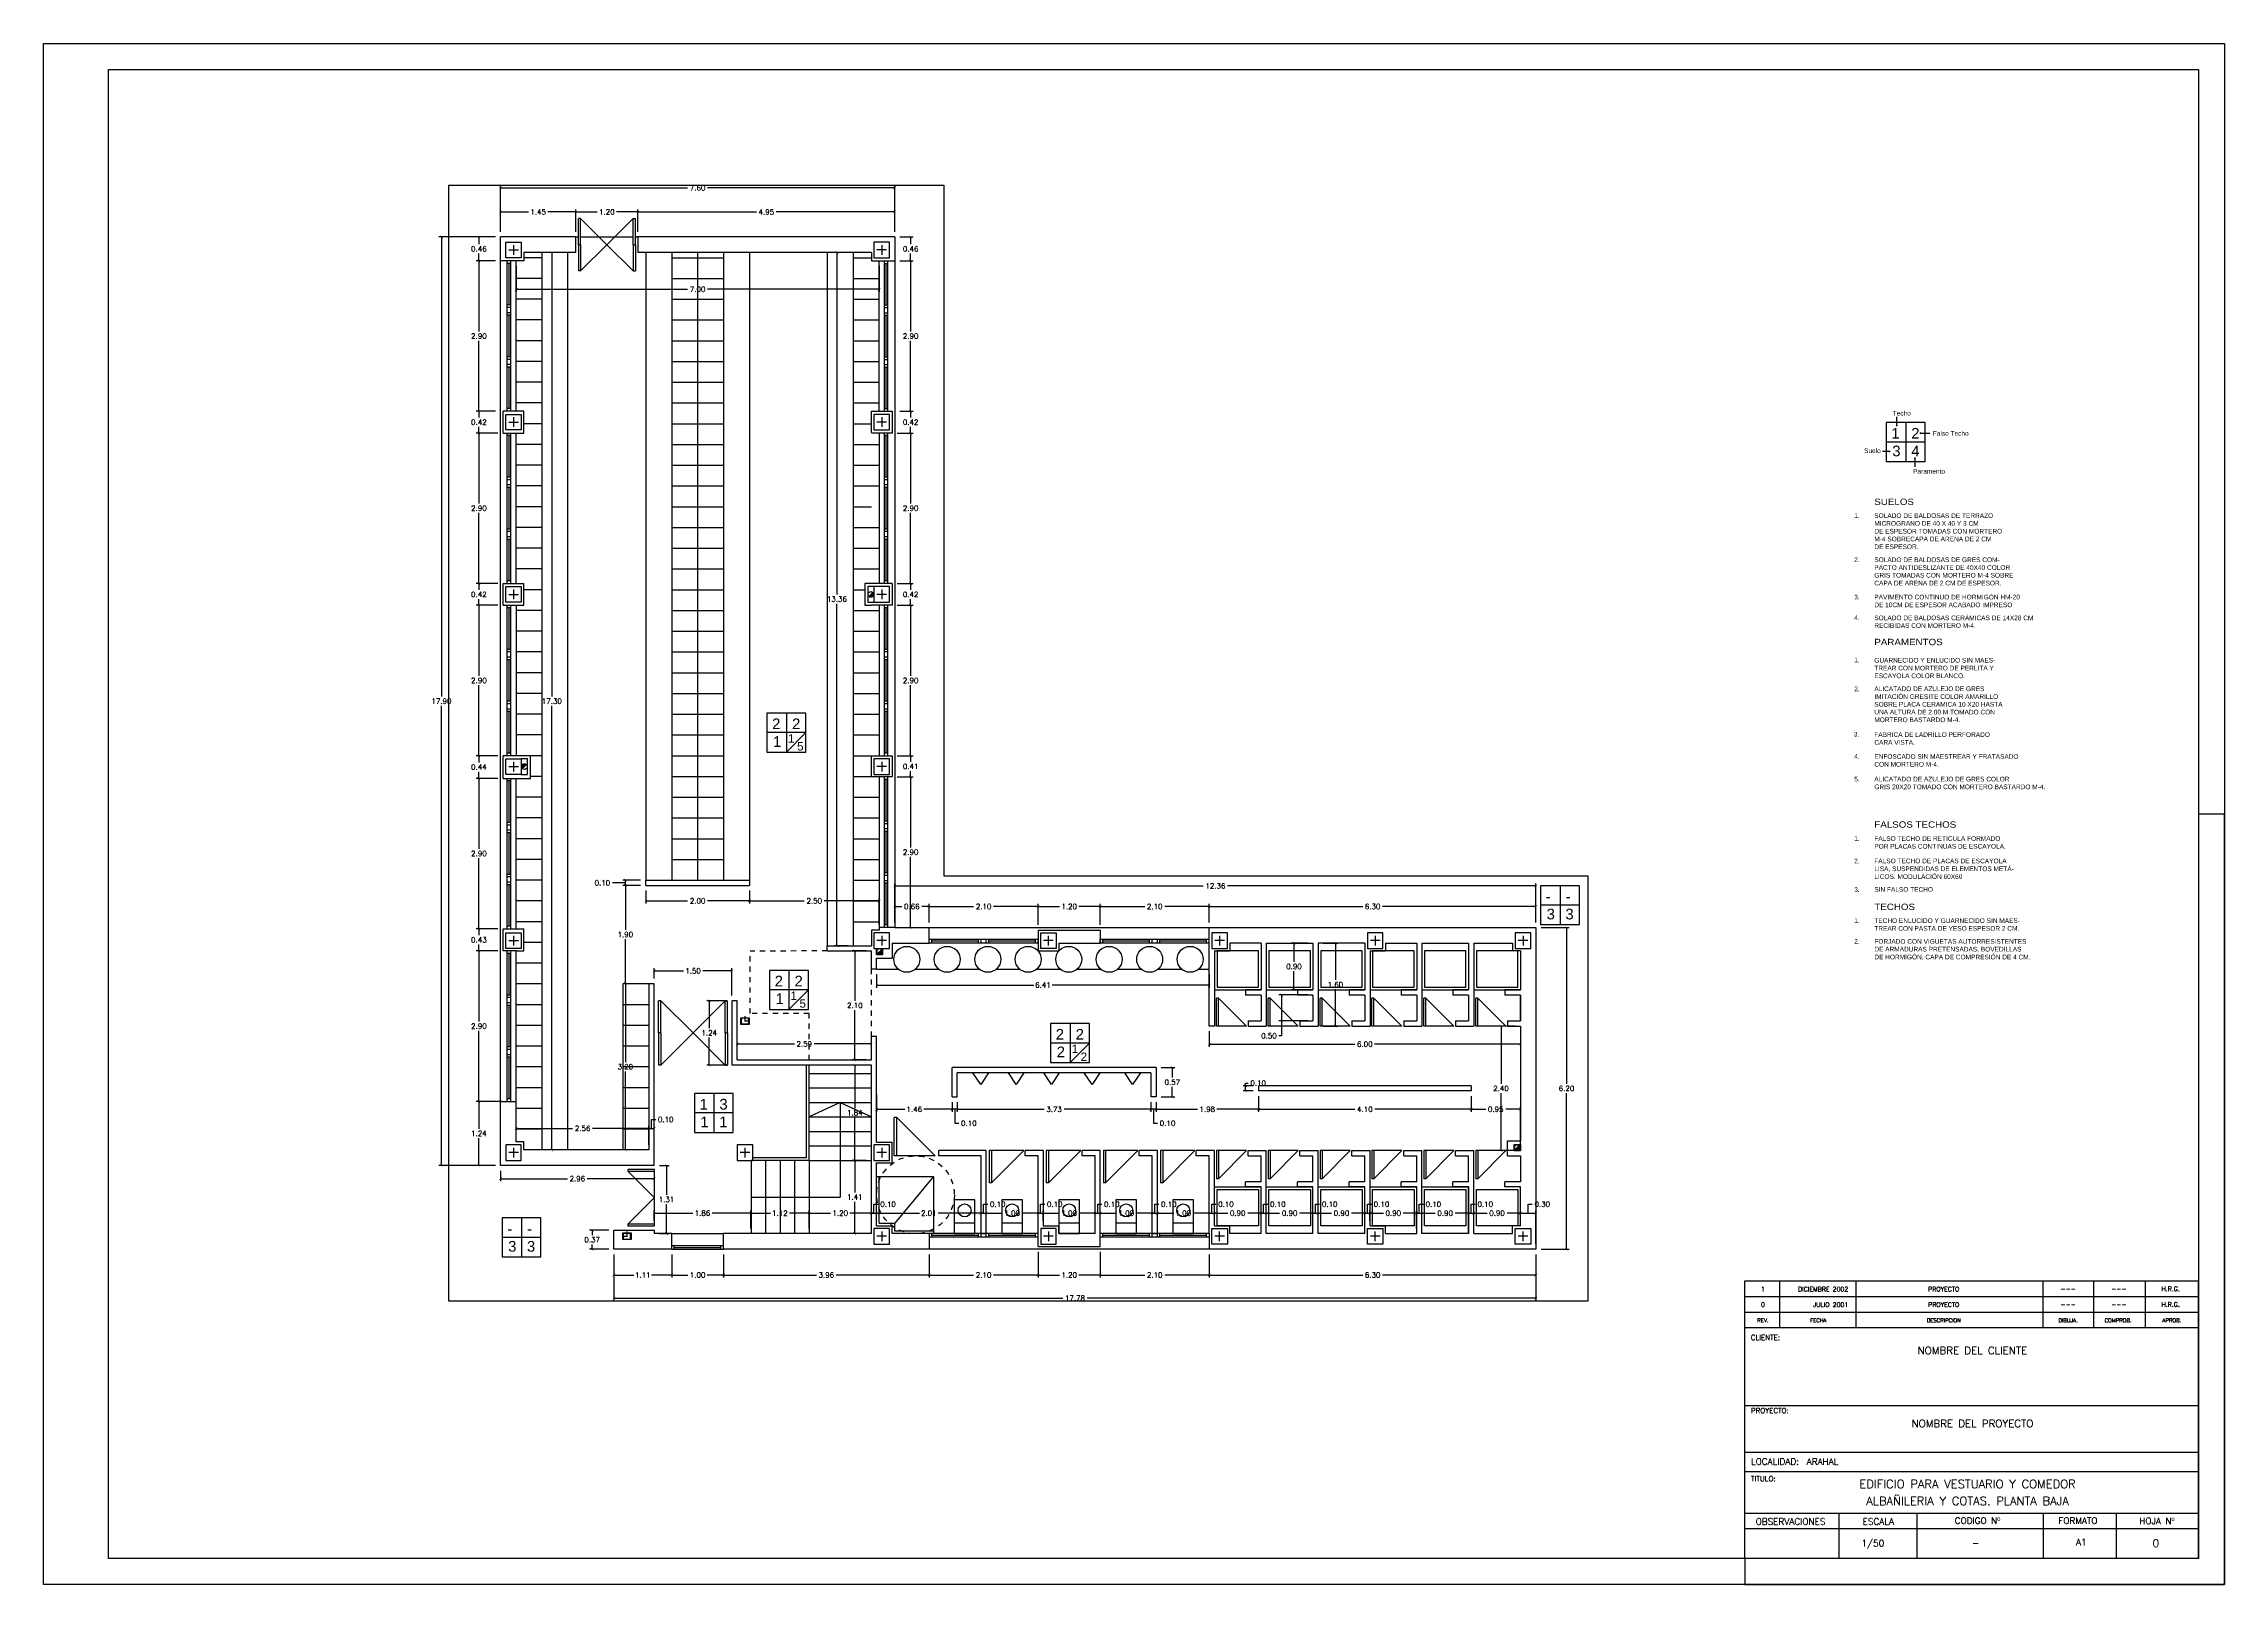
# Model space of a CAD drawing. Header units: millimetres. Extents: x 277.2 to 319.3, y 325.5 to 355.2.
import ezdxf
from ezdxf.enums import TextEntityAlignment as Align

# ---------------------------------------------------------------- set-up
doc = ezdxf.new("R2010")
doc.units = ezdxf.units.MM
doc.header["$MEASUREMENT"] = 0
doc.linetypes.add('TRAZO_Y_PUNTO', pattern=[1, 0.5, -0.25, 0, -0.25])
doc.linetypes.add('TRAZOS', pattern=[0.75, 0.5, -0.25])
for name, color, linetype in [('01', 9, 'Continuous'), ('015', 1, 'Continuous'), ('06', 6, 'Continuous'), ('Albañilería', 4, 'Continuous'), ('COTAS', 7, 'Continuous'), ('LINEA', 3, 'Continuous'), ('MUROS', 2, 'Continuous'), ('PILARES', 2, 'Continuous'), ('PUERTAS', 3, 'Continuous'), ('TEXT', 7, 'Continuous'), ('TEXTOS', 7, 'Continuous'), ('VENTANAS', 9, 'Continuous')]:
    doc.layers.add(name, color=color, linetype=linetype)
doc.styles.add('ROMANS', font='romans', dxfattribs={"height": 6})
doc.styles.add('ROMANT', font='ROMANT.SHX')
doc.styles.add('SMALL', font='ARIAL.TTF', dxfattribs={"height": 0.1})
doc.styles.get("Standard").update_dxf_attribs({"font": 'romans.shx'})
doc.styles.add('TITULOS', font='ARIAL.TTF')
doc.dimstyles.new('ANTONIO', dxfattribs={"dimscale": 0.05, "dimtxt": 2, "dimasz": 1, "dimexe": 1, "dimexo": 2, "dimgap": 0.8, "dimtad": 0, "dimtih": 1, "dimtoh": 1, "dimzin": 0, "dimdsep": 46, "dimtxsty": 'Standard', "dimblk": 'ARCHTICK', "dimcen": 0.5, "dimclrd": 1, "dimclre": 1, "dimclrt": 4, "dimadec": 0, "dimazin": 0, "dimtfac": 1, "dimtofl": 0, "dimtmove": 0, "dimatfit": 3, "dimldrblk": 'DOTSMALL', "dimfxl": 1, "dimtolj": 1, "dimtzin": 0, "dimarcsym": 0})

# ---------------------------------------------------------------- blocks, each defined once
blk = doc.blocks.new('A1H')
at = {"layer": '015'}
blk.add_lwpolyline([(-831, -10), (-831, 584), (10, 584), (10, -10)], close=True, dxfattribs=at)
for points in [[(10, -10), (10, 287), (0, 287)], [(-175, 0), (-175, -10), (10, -10)]]:
    blk.add_lwpolyline(points, dxfattribs=at)
at = {"layer": '06'}
blk.add_lwpolyline([(-806, 0), (-806, 574), (0, 574), (0, 0)], close=True, dxfattribs=at)
blk = doc.blocks.new('Albañil')
at = {"layer": 'Albañilería'}
for p, q in [((0.25, 0), (-0.25, 0)), ((0, 0.25), (0, -0.25))]:
    blk.add_line(p, q, dxfattribs=at)
blk.add_lwpolyline([(-0.25, -0.25), (0.25, -0.25), (0.25, 0.25), (-0.25, 0.25)], close=True, dxfattribs=at)
blk = doc.blocks.new('A$C301E6BFE')
at = {"linetype": 'Continuous'}
blk.add_line((0.441, 0), (0.441, 0.4), dxfattribs=at)
blk.add_lwpolyline([(0, 0.4), (0, 0), (0.65, 0), (0.65, 0.4)], close=True, dxfattribs=at)
blk.add_circle((0.201, 0.2), 0.125, dxfattribs=at)
blk = doc.blocks.new('A$C7497160C')
at = {"linetype": 'Continuous'}
for p, q in [((0.7, 0.05), (0, 0.75)), ((0, 0.75), (0, 0.05)), ((0, 0.05), (0, 0)), ((0, 0.05), (0.7, 0.05)), ((0.7, 0.05), (0.7, 0)), ((0, 0), (0.7, 0))]:
    blk.add_line(p, q, dxfattribs=at)
blk = doc.blocks.new('A$C702115F4')
at = {"linetype": 'Continuous'}
for p, q in [((0, 0), (0.15, 0.225)), ((0, 0), (0.3, 0)), ((0.15, 0.225), (0.3, 0))]:
    blk.add_line(p, q, dxfattribs=at)
blk = doc.blocks.new('A$C29B5331B')
at = {"layer": 'PUERTAS'}
for p, q in [((0.044, 1.24), (0, 1.24)), ((0, 0.62), (0, 1.24)), ((0.044, 1.24), (0.664, 0.62)), ((0.044, 0.62), (0.044, 1.24)), ((1.285, 1.24), (0.664, 0.62)), ((1.285, 1.24), (1.329, 1.24)), ((1.285, 0.62), (1.285, 1.24)), ((1.329, 0.62), (1.329, 1.24)), ((0.044, 0.62), (0, 0.62)), ((0.044, 0.62), (0, 0.62)), ((0, 0.62), (0, 0)), ((0.044, 0), (0.664, 0.62)), ((0.044, 0.62), (0.044, 0)), ((1.285, 0), (0.664, 0.62)), ((1.285, 0.62), (1.329, 0.62)), ((1.285, 0.62), (1.329, 0.62)), ((1.285, 0.62), (1.285, 0)), ((1.329, 0.62), (1.329, 0)), ((0.044, 0), (0, 0)), ((1.285, 0), (1.329, 0))]:
    blk.add_line(p, q, dxfattribs=at)
blk = doc.blocks.new('A$C64186889')
at = {"layer": 'PILARES', "linetype": 'Continuous', "ltscale": 0.07}
for p, q in [((0.243, 0.15), (0.057, 0.15)), ((0.15, 0.243), (0.15, 0.057))]:
    blk.add_line(p, q, dxfattribs=at)
blk.add_lwpolyline([(0, 0), (0.3, 0), (0.3, 0.3), (0, 0.3)], close=True, dxfattribs=at)
blk = doc.blocks.new('UPN160')
blk.add_lwpolyline([(-20, 149), (-60, 152, -0.391021), (-65, 157), (-65, 160), (0, 160), (0, 0), (-65, 0), (-65, 3, -0.391021), (-60, 8), (-20, 11, 0.391021), (-10, 22), (-10, 138, 0.391021)], format="xyb", close=True)
blk = doc.blocks.new('_ArchTick')
at = {"color": 0, "const_width": 0.15}
blk.add_lwpolyline([(-0.5, -0.5), (0.5, 0.5)], dxfattribs=at)
blk = doc.blocks.new('*D115')
at = {"layer": 'COTAS', "color": 1, "linetype": 'Continuous'}
for p, q in [((269.144, 168.039), (269.45, 168.039)), ((269.4, 168.039), (269.4, 167.924)), ((269.144, 167.629), (269.45, 167.629)), ((269.4, 167.629), (269.4, 167.744))]:
    blk.add_line(p, q, dxfattribs=at)
at = {"layer": 'Defpoints', "color": 0, "linetype": 'Continuous'}
for p in [(269.044, 168.039), (269.044, 167.629), (269.4, 167.629)]:
    blk.add_point(p, dxfattribs=at)
at = {"layer": 'COTAS', "color": 1, "linetype": 'Continuous', "xscale": 0.05, "yscale": 0.05, "zscale": 0.05}
for p, rotation in [((269.4, 168.039), 90), ((269.4, 167.629), 270)]:
    blk.add_blockref('_ArchTick', p, dxfattribs=dict(at, rotation=rotation))
at = {"layer": 'COTAS', "color": 4, "linetype": 'Continuous', "insert": (269.4, 167.834), "char_height": 0.1, "attachment_point": 5}
blk.add_mtext('\\A1;0.41', dxfattribs=at)
blk = doc.blocks.new('_DotSmall')
at = {"layer": 'TEXTOS', "color": 0, "linetype": 'Continuous', "const_width": 0.5}
blk.add_lwpolyline([(-0.0625, 0, 1), (0.0625, 0, 1)], format="xyb", close=True, dxfattribs=at)
blk = doc.blocks.new('*D114')
at = {"layer": 'COTAS', "color": 1, "linetype": 'Continuous'}
for p, q in [((269.144, 171.359), (269.45, 171.359)), ((269.4, 171.359), (269.4, 171.239)), ((269.144, 170.939), (269.45, 170.939)), ((269.4, 170.939), (269.4, 171.059))]:
    blk.add_line(p, q, dxfattribs=at)
at = {"layer": 'Defpoints', "color": 0, "linetype": 'Continuous'}
for p in [(269.044, 171.359), (269.044, 170.939), (269.4, 170.939)]:
    blk.add_point(p, dxfattribs=at)
at = {"layer": 'COTAS', "color": 1, "linetype": 'Continuous', "xscale": 0.05, "yscale": 0.05, "zscale": 0.05}
for p, rotation in [((269.4, 171.359), 90), ((269.4, 170.939), 270)]:
    blk.add_blockref('_ArchTick', p, dxfattribs=dict(at, rotation=rotation))
at = {"layer": 'COTAS', "color": 4, "linetype": 'Continuous', "insert": (269.4, 171.149), "char_height": 0.1, "attachment_point": 5}
blk.add_mtext('\\A1;0.42', dxfattribs=at)
blk = doc.blocks.new('*D113')
at = {"layer": 'COTAS', "color": 1, "linetype": 'Continuous'}
for p, q in [((269.194, 174.679), (269.45, 174.679)), ((269.4, 174.679), (269.4, 174.559)), ((269.144, 174.259), (269.45, 174.259)), ((269.4, 174.259), (269.4, 174.379))]:
    blk.add_line(p, q, dxfattribs=at)
at = {"layer": 'Defpoints', "color": 0, "linetype": 'Continuous'}
for p in [(269.094, 174.679), (269.044, 174.259), (269.4, 174.259)]:
    blk.add_point(p, dxfattribs=at)
at = {"layer": 'COTAS', "color": 1, "linetype": 'Continuous', "xscale": 0.05, "yscale": 0.05, "zscale": 0.05}
for p, rotation in [((269.4, 174.679), 90), ((269.4, 174.259), 270)]:
    blk.add_blockref('_ArchTick', p, dxfattribs=dict(at, rotation=rotation))
at = {"layer": 'COTAS', "color": 4, "linetype": 'Continuous', "insert": (269.4, 174.469), "char_height": 0.1, "attachment_point": 5}
blk.add_mtext('\\A1;0.42', dxfattribs=at)
blk = doc.blocks.new('*D112')
at = {"layer": 'COTAS', "color": 1, "linetype": 'Continuous'}
for p, q in [((273.058, 164.777), (273.058, 165.181)), ((273.058, 165.131), (273.916, 165.131)), ((275.158, 165.131), (274.3, 165.131)), ((275.158, 164.827), (275.158, 165.181))]:
    blk.add_line(p, q, dxfattribs=at)
at = {"layer": 'Defpoints', "color": 0, "linetype": 'Continuous'}
for p in [(275.158, 165.131), (273.058, 164.677), (275.158, 164.727)]:
    blk.add_point(p, dxfattribs=at)
at = {"layer": 'COTAS', "color": 1, "linetype": 'Continuous', "xscale": 0.05, "yscale": 0.05, "zscale": 0.05, "rotation": 180}
blk.add_blockref('_ArchTick', (273.058, 165.131), dxfattribs=at)
at = {"layer": 'COTAS', "color": 1, "linetype": 'Continuous', "xscale": 0.05, "yscale": 0.05, "zscale": 0.05}
blk.add_blockref('_ArchTick', (275.158, 165.131), dxfattribs=at)
at = {"layer": 'COTAS', "color": 4, "linetype": 'Continuous', "insert": (274.108, 165.131), "char_height": 0.1, "attachment_point": 5}
blk.add_mtext('\\A1;2.10', dxfattribs=at)
blk = doc.blocks.new('*D111')
at = {"layer": 'COTAS', "color": 1, "linetype": 'Continuous'}
for p, q in [((271.858, 164.777), (271.858, 165.181)), ((271.858, 165.131), (272.273, 165.131)), ((273.058, 165.131), (272.643, 165.131)), ((273.058, 164.777), (273.058, 165.181))]:
    blk.add_line(p, q, dxfattribs=at)
at = {"layer": 'Defpoints', "color": 0, "linetype": 'Continuous'}
for p in [(273.058, 165.131), (271.858, 164.677), (273.058, 164.677)]:
    blk.add_point(p, dxfattribs=at)
at = {"layer": 'COTAS', "color": 1, "linetype": 'Continuous', "xscale": 0.05, "yscale": 0.05, "zscale": 0.05, "rotation": 180}
blk.add_blockref('_ArchTick', (271.858, 165.131), dxfattribs=at)
at = {"layer": 'COTAS', "color": 1, "linetype": 'Continuous', "xscale": 0.05, "yscale": 0.05, "zscale": 0.05}
blk.add_blockref('_ArchTick', (273.058, 165.131), dxfattribs=at)
at = {"layer": 'COTAS', "color": 4, "linetype": 'Continuous', "insert": (272.458, 165.131), "char_height": 0.1, "attachment_point": 5}
blk.add_mtext('\\A1;1.20', dxfattribs=at)
blk = doc.blocks.new('*D110')
at = {"layer": 'COTAS', "color": 1, "linetype": 'Continuous'}
for p, q in [((273.058, 158.476), (273.058, 157.979)), ((275.158, 158.426), (275.158, 157.979)), ((273.058, 158.029), (273.916, 158.029)), ((275.158, 158.029), (274.3, 158.029))]:
    blk.add_line(p, q, dxfattribs=at)
at = {"layer": 'Defpoints', "color": 0, "linetype": 'Continuous'}
for p in [(273.058, 158.576), (275.158, 158.526), (275.158, 158.029)]:
    blk.add_point(p, dxfattribs=at)
at = {"layer": 'COTAS', "color": 1, "linetype": 'Continuous', "xscale": 0.05, "yscale": 0.05, "zscale": 0.05, "rotation": 180}
blk.add_blockref('_ArchTick', (273.058, 158.029), dxfattribs=at)
at = {"layer": 'COTAS', "color": 1, "linetype": 'Continuous', "xscale": 0.05, "yscale": 0.05, "zscale": 0.05}
blk.add_blockref('_ArchTick', (275.158, 158.029), dxfattribs=at)
at = {"layer": 'COTAS', "color": 4, "linetype": 'Continuous', "insert": (274.108, 158.029), "char_height": 0.1, "attachment_point": 5}
blk.add_mtext('\\A1;2.10', dxfattribs=at)
blk = doc.blocks.new('*D109')
at = {"layer": 'COTAS', "color": 1, "linetype": 'Continuous'}
for p, q in [((271.858, 158.476), (271.858, 157.979)), ((273.058, 158.476), (273.058, 157.979)), ((271.858, 158.029), (272.273, 158.029)), ((273.058, 158.029), (272.643, 158.029))]:
    blk.add_line(p, q, dxfattribs=at)
at = {"layer": 'Defpoints', "color": 0, "linetype": 'Continuous'}
for p in [(271.858, 158.576), (273.058, 158.576), (273.058, 158.029)]:
    blk.add_point(p, dxfattribs=at)
at = {"layer": 'COTAS', "color": 1, "linetype": 'Continuous', "xscale": 0.05, "yscale": 0.05, "zscale": 0.05, "rotation": 180}
blk.add_blockref('_ArchTick', (271.858, 158.029), dxfattribs=at)
at = {"layer": 'COTAS', "color": 1, "linetype": 'Continuous', "xscale": 0.05, "yscale": 0.05, "zscale": 0.05}
blk.add_blockref('_ArchTick', (273.058, 158.029), dxfattribs=at)
at = {"layer": 'COTAS', "color": 4, "linetype": 'Continuous', "insert": (272.458, 158.029), "char_height": 0.1, "attachment_point": 5}
blk.add_mtext('\\A1;1.20', dxfattribs=at)
blk = doc.blocks.new('*D21')
at = {"layer": 'COTAS', "color": 1, "linetype": 'Continuous', "lineweight": -2}
for p, q in [((263.579, 158.891), (263.209, 158.891)), ((263.259, 158.891), (263.259, 158.799)), ((263.259, 158.526), (263.259, 158.619)), ((263.579, 158.526), (263.209, 158.526))]:
    blk.add_line(p, q, dxfattribs=at)
at = {"layer": 'Defpoints', "color": 0, "linetype": 'Continuous'}
for p in [(263.259, 158.891), (263.679, 158.891), (263.679, 158.526)]:
    blk.add_point(p, dxfattribs=at)
at = {"layer": 'COTAS', "color": 1, "linetype": 'Continuous', "lineweight": -2, "xscale": 0.05, "yscale": 0.05, "zscale": 0.05}
for p, rotation in [((263.259, 158.891), 90), ((263.259, 158.526), 270)]:
    blk.add_blockref('_ArchTick', p, dxfattribs=dict(at, rotation=rotation))
at = {"layer": 'COTAS', "color": 4, "linetype": 'Continuous', "insert": (263.259, 158.709), "char_height": 0.1, "attachment_point": 5}
blk.add_mtext('\\A1;0.37', dxfattribs=at)
blk = doc.blocks.new('*D20')
at = {"layer": 'COTAS', "color": 1, "linetype": 'Continuous'}
for p, q in [((261.444, 164.703), (261.026, 164.703)), ((261.076, 164.703), (261.076, 164.58)), ((261.444, 164.277), (261.026, 164.277)), ((261.076, 164.277), (261.076, 164.4))]:
    blk.add_line(p, q, dxfattribs=at)
at = {"layer": 'Defpoints', "color": 0, "linetype": 'Continuous'}
for p in [(261.544, 164.703), (261.076, 164.277), (261.544, 164.277)]:
    blk.add_point(p, dxfattribs=at)
at = {"layer": 'COTAS', "color": 1, "linetype": 'Continuous', "xscale": 0.05, "yscale": 0.05, "zscale": 0.05}
for p, rotation in [((261.076, 164.703), 90), ((261.076, 164.277), 270)]:
    blk.add_blockref('_ArchTick', p, dxfattribs=dict(at, rotation=rotation))
at = {"layer": 'COTAS', "color": 4, "linetype": 'Continuous', "insert": (261.076, 164.49), "char_height": 0.1, "attachment_point": 5}
blk.add_mtext('\\A1;0.43', dxfattribs=at)
blk = doc.blocks.new('*D19')
at = {"layer": 'COTAS', "color": 1, "linetype": 'Continuous'}
for p, q in [((261.444, 168.039), (261.026, 168.039)), ((261.076, 168.039), (261.076, 167.911)), ((261.444, 167.603), (261.026, 167.603)), ((261.076, 167.603), (261.076, 167.731))]:
    blk.add_line(p, q, dxfattribs=at)
at = {"layer": 'Defpoints', "color": 0, "linetype": 'Continuous'}
for p in [(261.544, 168.039), (261.076, 167.603), (261.544, 167.603)]:
    blk.add_point(p, dxfattribs=at)
at = {"layer": 'COTAS', "color": 1, "linetype": 'Continuous', "xscale": 0.05, "yscale": 0.05, "zscale": 0.05}
for p, rotation in [((261.076, 168.039), 90), ((261.076, 167.603), 270)]:
    blk.add_blockref('_ArchTick', p, dxfattribs=dict(at, rotation=rotation))
at = {"layer": 'COTAS', "color": 4, "linetype": 'Continuous', "insert": (261.076, 167.821), "char_height": 0.1, "attachment_point": 5}
blk.add_mtext('\\A1;0.44', dxfattribs=at)
blk = doc.blocks.new('*D18')
at = {"layer": 'COTAS', "color": 1, "linetype": 'Continuous'}
for p, q in [((261.444, 171.359), (261.026, 171.359)), ((261.076, 171.359), (261.076, 171.239)), ((261.444, 170.939), (261.026, 170.939)), ((261.076, 170.939), (261.076, 171.059))]:
    blk.add_line(p, q, dxfattribs=at)
at = {"layer": 'Defpoints', "color": 0, "linetype": 'Continuous'}
for p in [(261.544, 171.359), (261.076, 170.939), (261.544, 170.939)]:
    blk.add_point(p, dxfattribs=at)
at = {"layer": 'COTAS', "color": 1, "linetype": 'Continuous', "xscale": 0.05, "yscale": 0.05, "zscale": 0.05}
for p, rotation in [((261.076, 171.359), 90), ((261.076, 170.939), 270)]:
    blk.add_blockref('_ArchTick', p, dxfattribs=dict(at, rotation=rotation))
at = {"layer": 'COTAS', "color": 4, "linetype": 'Continuous', "insert": (261.076, 171.149), "char_height": 0.1, "attachment_point": 5}
blk.add_mtext('\\A1;0.42', dxfattribs=at)
blk = doc.blocks.new('*D17')
at = {"layer": 'COTAS', "color": 1, "linetype": 'Continuous'}
for p, q in [((261.394, 174.679), (261.026, 174.679)), ((261.076, 174.679), (261.076, 174.559)), ((261.444, 174.259), (261.026, 174.259)), ((261.076, 174.259), (261.076, 174.379))]:
    blk.add_line(p, q, dxfattribs=at)
at = {"layer": 'Defpoints', "color": 0, "linetype": 'Continuous'}
for p in [(261.494, 174.679), (261.076, 174.259), (261.544, 174.259)]:
    blk.add_point(p, dxfattribs=at)
at = {"layer": 'COTAS', "color": 1, "linetype": 'Continuous', "xscale": 0.05, "yscale": 0.05, "zscale": 0.05}
for p, rotation in [((261.076, 174.679), 90), ((261.076, 174.259), 270)]:
    blk.add_blockref('_ArchTick', p, dxfattribs=dict(at, rotation=rotation))
at = {"layer": 'COTAS', "color": 4, "linetype": 'Continuous', "insert": (261.076, 174.469), "char_height": 0.1, "attachment_point": 5}
blk.add_mtext('\\A1;0.42', dxfattribs=at)
blk = doc.blocks.new('*D108')
at = {"layer": 'COTAS', "color": 1, "linetype": 'Continuous', "lineweight": -2}
for p, q in [((264.556, 160.139), (264.743, 160.139)), ((264.693, 160.139), (264.693, 159.573)), ((264.693, 158.826), (264.693, 159.393)), ((264.556, 158.826), (264.743, 158.826))]:
    blk.add_line(p, q, dxfattribs=at)
at = {"layer": 'Defpoints', "color": 0, "linetype": 'Continuous'}
for p in [(264.456, 160.139), (264.693, 160.139), (264.456, 158.826)]:
    blk.add_point(p, dxfattribs=at)
at = {"layer": 'COTAS', "color": 1, "linetype": 'Continuous', "lineweight": -2, "xscale": 0.05, "yscale": 0.05, "zscale": 0.05}
for p, rotation in [((264.693, 160.139), 90), ((264.693, 158.826), 270)]:
    blk.add_blockref('_ArchTick', p, dxfattribs=dict(at, rotation=rotation))
at = {"layer": 'COTAS', "color": 4, "linetype": 'Continuous', "insert": (264.693, 159.483), "char_height": 0.1, "attachment_point": 5}
blk.add_mtext('\\A1;1.31', dxfattribs=at)
blk = doc.blocks.new('*D107')
at = {"layer": 'COTAS', "color": 1, "linetype": 'Continuous'}
for p, q in [((269.194, 178.039), (269.45, 178.039)), ((269.4, 178.039), (269.4, 177.899)), ((269.194, 177.579), (269.45, 177.579)), ((269.4, 177.579), (269.4, 177.719))]:
    blk.add_line(p, q, dxfattribs=at)
at = {"layer": 'Defpoints', "color": 0, "linetype": 'Continuous'}
for p in [(269.094, 178.039), (269.4, 178.039), (269.094, 177.579)]:
    blk.add_point(p, dxfattribs=at)
at = {"layer": 'COTAS', "color": 1, "linetype": 'Continuous', "xscale": 0.05, "yscale": 0.05, "zscale": 0.05}
for p, rotation in [((269.4, 178.039), 90), ((269.4, 177.579), 270)]:
    blk.add_blockref('_ArchTick', p, dxfattribs=dict(at, rotation=rotation))
at = {"layer": 'COTAS', "color": 4, "linetype": 'Continuous', "insert": (269.4, 177.809), "char_height": 0.1, "attachment_point": 5}
blk.add_mtext('\\A1;0.46', dxfattribs=at)
blk = doc.blocks.new('*D106')
at = {"layer": 'COTAS', "color": 1, "linetype": 'Continuous'}
for p, q in [((269.194, 177.579), (269.45, 177.579)), ((269.4, 177.579), (269.4, 176.219)), ((269.4, 174.679), (269.4, 176.039)), ((269.194, 174.679), (269.45, 174.679))]:
    blk.add_line(p, q, dxfattribs=at)
at = {"layer": 'Defpoints', "color": 0, "linetype": 'Continuous'}
for p in [(269.094, 177.579), (269.4, 177.579), (269.094, 174.679)]:
    blk.add_point(p, dxfattribs=at)
at = {"layer": 'COTAS', "color": 1, "linetype": 'Continuous', "xscale": 0.05, "yscale": 0.05, "zscale": 0.05}
for p, rotation in [((269.4, 177.579), 90), ((269.4, 174.679), 270)]:
    blk.add_blockref('_ArchTick', p, dxfattribs=dict(at, rotation=rotation))
at = {"layer": 'COTAS', "color": 4, "linetype": 'Continuous', "insert": (269.4, 176.129), "char_height": 0.1, "attachment_point": 5}
blk.add_mtext('\\A1;2.90', dxfattribs=at)
blk = doc.blocks.new('*D105')
at = {"layer": 'COTAS', "color": 1, "linetype": 'Continuous'}
for p, q in [((269.144, 174.259), (269.45, 174.259)), ((269.4, 174.259), (269.4, 172.899)), ((269.4, 171.359), (269.4, 172.719)), ((269.144, 171.359), (269.45, 171.359))]:
    blk.add_line(p, q, dxfattribs=at)
at = {"layer": 'Defpoints', "color": 0, "linetype": 'Continuous'}
for p in [(269.044, 174.259), (269.4, 174.259), (269.044, 171.359)]:
    blk.add_point(p, dxfattribs=at)
at = {"layer": 'COTAS', "color": 1, "linetype": 'Continuous', "xscale": 0.05, "yscale": 0.05, "zscale": 0.05}
for p, rotation in [((269.4, 174.259), 90), ((269.4, 171.359), 270)]:
    blk.add_blockref('_ArchTick', p, dxfattribs=dict(at, rotation=rotation))
at = {"layer": 'COTAS', "color": 4, "linetype": 'Continuous', "insert": (269.4, 172.809), "char_height": 0.1, "attachment_point": 5}
blk.add_mtext('\\A1;2.90', dxfattribs=at)
blk = doc.blocks.new('*D104')
at = {"layer": 'COTAS', "color": 1, "linetype": 'Continuous'}
for p, q in [((269.144, 170.939), (269.45, 170.939)), ((269.4, 170.939), (269.4, 169.579)), ((269.4, 168.039), (269.4, 169.399)), ((269.144, 168.039), (269.45, 168.039))]:
    blk.add_line(p, q, dxfattribs=at)
at = {"layer": 'Defpoints', "color": 0, "linetype": 'Continuous'}
for p in [(269.044, 170.939), (269.4, 170.939), (269.044, 168.039)]:
    blk.add_point(p, dxfattribs=at)
at = {"layer": 'COTAS', "color": 1, "linetype": 'Continuous', "xscale": 0.05, "yscale": 0.05, "zscale": 0.05}
for p, rotation in [((269.4, 170.939), 90), ((269.4, 168.039), 270)]:
    blk.add_blockref('_ArchTick', p, dxfattribs=dict(at, rotation=rotation))
at = {"layer": 'COTAS', "color": 4, "linetype": 'Continuous', "insert": (269.4, 169.489), "char_height": 0.1, "attachment_point": 5}
blk.add_mtext('\\A1;2.90', dxfattribs=at)
blk = doc.blocks.new('*D103')
at = {"layer": 'COTAS', "color": 1, "linetype": 'Continuous', "lineweight": -2}
for p, q in [((269.144, 167.629), (269.45, 167.629)), ((269.4, 167.629), (269.4, 166.268)), ((269.4, 164.727), (269.4, 166.088)), ((269.194, 164.727), (269.45, 164.727))]:
    blk.add_line(p, q, dxfattribs=at)
at = {"layer": 'Defpoints', "color": 0, "linetype": 'Continuous'}
for p in [(269.044, 167.629), (269.4, 167.629), (269.094, 164.727)]:
    blk.add_point(p, dxfattribs=at)
at = {"layer": 'COTAS', "color": 1, "linetype": 'Continuous', "lineweight": -2, "xscale": 0.05, "yscale": 0.05, "zscale": 0.05}
for p, rotation in [((269.4, 167.629), 90), ((269.4, 164.727), 270)]:
    blk.add_blockref('_ArchTick', p, dxfattribs=dict(at, rotation=rotation))
at = {"layer": 'COTAS', "color": 4, "linetype": 'Continuous', "insert": (269.4, 166.178), "char_height": 0.1, "attachment_point": 5}
blk.add_mtext('\\A1;2.90', dxfattribs=at)
blk = doc.blocks.new('*D102')
at = {"layer": 'COTAS', "color": 1, "linetype": 'Continuous', "lineweight": -2}
for p, q in [((269.094, 164.827), (269.094, 165.578)), ((269.094, 165.528), (275.043, 165.528)), ((281.458, 165.528), (275.509, 165.528)), ((281.458, 164.827), (281.458, 165.578))]:
    blk.add_line(p, q, dxfattribs=at)
at = {"layer": 'Defpoints', "color": 0, "linetype": 'Continuous'}
for p in [(281.458, 165.528), (269.094, 164.727), (281.458, 164.727)]:
    blk.add_point(p, dxfattribs=at)
at = {"layer": 'COTAS', "color": 1, "linetype": 'Continuous', "lineweight": -2, "xscale": 0.05, "yscale": 0.05, "zscale": 0.05, "rotation": 180}
blk.add_blockref('_ArchTick', (269.094, 165.528), dxfattribs=at)
at = {"layer": 'COTAS', "color": 1, "linetype": 'Continuous', "lineweight": -2, "xscale": 0.05, "yscale": 0.05, "zscale": 0.05}
blk.add_blockref('_ArchTick', (281.458, 165.528), dxfattribs=at)
at = {"layer": 'COTAS', "color": 4, "linetype": 'Continuous', "insert": (275.276, 165.528), "char_height": 0.1, "attachment_point": 5}
blk.add_mtext('\\A1;12.36', dxfattribs=at)
blk = doc.blocks.new('*D101')
at = {"layer": 'COTAS', "color": 1, "linetype": 'Continuous', "lineweight": -2}
for p, q in [((263.679, 158.426), (263.679, 157.533)), ((281.458, 158.426), (281.458, 157.533)), ((263.679, 157.583), (272.336, 157.583)), ((281.458, 157.583), (272.802, 157.583))]:
    blk.add_line(p, q, dxfattribs=at)
at = {"layer": 'Defpoints', "color": 0, "linetype": 'Continuous'}
for p in [(263.679, 158.526), (281.458, 158.526), (263.679, 157.583)]:
    blk.add_point(p, dxfattribs=at)
at = {"layer": 'COTAS', "color": 1, "linetype": 'Continuous', "lineweight": -2, "xscale": 0.05, "yscale": 0.05, "zscale": 0.05, "rotation": 180}
blk.add_blockref('_ArchTick', (263.679, 157.583), dxfattribs=at)
at = {"layer": 'COTAS', "color": 1, "linetype": 'Continuous', "lineweight": -2, "xscale": 0.05, "yscale": 0.05, "zscale": 0.05}
blk.add_blockref('_ArchTick', (281.458, 157.583), dxfattribs=at)
at = {"layer": 'COTAS', "color": 4, "linetype": 'Continuous', "insert": (272.569, 157.583), "char_height": 0.1, "attachment_point": 5}
blk.add_mtext('\\A1;17.78', dxfattribs=at)
blk = doc.blocks.new('*D100')
at = {"layer": 'COTAS', "color": 1, "linetype": 'Continuous'}
for p, q in [((263.73, 165.589), (263.65, 165.589)), ((263.9, 165.589), (263.73, 165.589)), ((264.194, 165.639), (263.85, 165.639)), ((264.194, 165.539), (263.85, 165.539)), ((263.9, 165.539), (263.9, 165.639))]:
    blk.add_line(p, q, dxfattribs=at)
at = {"layer": 'Defpoints', "color": 0, "linetype": 'Continuous'}
for p in [(263.9, 165.639), (264.294, 165.639), (264.294, 165.539)]:
    blk.add_point(p, dxfattribs=at)
at = {"layer": 'COTAS', "color": 1, "linetype": 'Continuous', "xscale": 0.05, "yscale": 0.05, "zscale": 0.05}
for p, rotation in [((263.9, 165.639), 90), ((263.9, 165.539), 270)]:
    blk.add_blockref('_ArchTick', p, dxfattribs=dict(at, rotation=rotation))
at = {"layer": 'COTAS', "color": 4, "linetype": 'Continuous', "insert": (263.458, 165.589), "char_height": 0.1, "attachment_point": 5}
blk.add_mtext('\\A1;0.10', dxfattribs=at)
blk = doc.blocks.new('*D99')
at = {"layer": 'COTAS', "color": 1, "linetype": 'Continuous'}
for p, q in [((264.194, 165.539), (263.85, 165.539)), ((263.9, 165.539), (263.9, 164.681)), ((263.9, 163.643), (263.9, 164.501)), ((264.256, 163.643), (263.85, 163.643))]:
    blk.add_line(p, q, dxfattribs=at)
at = {"layer": 'Defpoints', "color": 0, "linetype": 'Continuous'}
for p in [(263.9, 165.539), (264.294, 165.539), (264.356, 163.643)]:
    blk.add_point(p, dxfattribs=at)
at = {"layer": 'COTAS', "color": 1, "linetype": 'Continuous', "xscale": 0.05, "yscale": 0.05, "zscale": 0.05}
for p, rotation in [((263.9, 165.539), 90), ((263.9, 163.643), 270)]:
    blk.add_blockref('_ArchTick', p, dxfattribs=dict(at, rotation=rotation))
at = {"layer": 'COTAS', "color": 4, "linetype": 'Continuous', "insert": (263.9, 164.591), "char_height": 0.1, "attachment_point": 5}
blk.add_mtext('\\A1;1.90', dxfattribs=at)
blk = doc.blocks.new('*D98')
at = {"layer": 'COTAS', "color": 1, "linetype": 'Continuous', "lineweight": -2}
for p, q in [((266.056, 162.276), (266.056, 162.533)), ((266.056, 162.483), (267.16, 162.483)), ((268.644, 162.483), (267.54, 162.483)), ((268.644, 162.276), (268.644, 162.533))]:
    blk.add_line(p, q, dxfattribs=at)
at = {"layer": 'Defpoints', "color": 0, "linetype": 'Continuous'}
for p in [(268.644, 162.483), (266.056, 162.176), (268.644, 162.176)]:
    blk.add_point(p, dxfattribs=at)
at = {"layer": 'COTAS', "color": 1, "linetype": 'Continuous', "lineweight": -2, "xscale": 0.05, "yscale": 0.05, "zscale": 0.05, "rotation": 180}
blk.add_blockref('_ArchTick', (266.056, 162.483), dxfattribs=at)
at = {"layer": 'COTAS', "color": 1, "linetype": 'Continuous', "lineweight": -2, "xscale": 0.05, "yscale": 0.05, "zscale": 0.05}
blk.add_blockref('_ArchTick', (268.644, 162.483), dxfattribs=at)
at = {"layer": 'COTAS', "color": 4, "linetype": 'Continuous', "insert": (267.35, 162.483), "char_height": 0.1, "attachment_point": 5}
blk.add_mtext('\\A1;2.59', dxfattribs=at)
blk = doc.blocks.new('*D97')
at = {"layer": 'COTAS', "color": 1, "linetype": 'Continuous', "lineweight": -2}
for p, q in [((265.856, 163.317), (265.469, 163.317)), ((265.519, 163.317), (265.519, 162.786)), ((265.519, 162.076), (265.519, 162.606)), ((265.856, 162.076), (265.469, 162.076))]:
    blk.add_line(p, q, dxfattribs=at)
at = {"layer": 'Defpoints', "color": 0, "linetype": 'Continuous'}
for p in [(265.956, 163.317), (265.519, 162.076), (265.956, 162.076)]:
    blk.add_point(p, dxfattribs=at)
at = {"layer": 'COTAS', "color": 1, "linetype": 'Continuous', "lineweight": -2, "xscale": 0.05, "yscale": 0.05, "zscale": 0.05}
for p, rotation in [((265.519, 163.317), 90), ((265.519, 162.076), 270)]:
    blk.add_blockref('_ArchTick', p, dxfattribs=dict(at, rotation=rotation))
at = {"layer": 'COTAS', "color": 4, "linetype": 'Continuous', "insert": (265.519, 162.696), "char_height": 0.1, "attachment_point": 5}
blk.add_mtext('\\A1;1.24', dxfattribs=at)
blk = doc.blocks.new('*D96')
at = {"layer": 'COTAS', "color": 1, "linetype": 'Continuous', "lineweight": -2}
for p, q in [((264.456, 163.743), (264.456, 163.941)), ((264.456, 163.891), (265.021, 163.891)), ((265.956, 163.891), (265.391, 163.891)), ((265.956, 163.417), (265.956, 163.941))]:
    blk.add_line(p, q, dxfattribs=at)
at = {"layer": 'Defpoints', "color": 0, "linetype": 'Continuous'}
for p in [(264.456, 163.643), (265.956, 163.891), (265.956, 163.317)]:
    blk.add_point(p, dxfattribs=at)
at = {"layer": 'COTAS', "color": 1, "linetype": 'Continuous', "lineweight": -2, "xscale": 0.05, "yscale": 0.05, "zscale": 0.05, "rotation": 180}
blk.add_blockref('_ArchTick', (264.456, 163.891), dxfattribs=at)
at = {"layer": 'COTAS', "color": 1, "linetype": 'Continuous', "lineweight": -2, "xscale": 0.05, "yscale": 0.05, "zscale": 0.05}
blk.add_blockref('_ArchTick', (265.956, 163.891), dxfattribs=at)
at = {"layer": 'COTAS', "color": 4, "linetype": 'Continuous', "insert": (265.206, 163.891), "char_height": 0.1, "attachment_point": 5}
blk.add_mtext('\\A1;1.50', dxfattribs=at)
blk = doc.blocks.new('*D95')
at = {"layer": 'COTAS', "color": 1, "linetype": 'Continuous', "lineweight": -2}
for p, q in [((264.256, 163.643), (263.85, 163.643)), ((263.9, 163.643), (263.9, 162.134)), ((263.9, 160.439), (263.9, 161.954)), ((264.256, 160.439), (263.85, 160.439))]:
    blk.add_line(p, q, dxfattribs=at)
at = {"layer": 'Defpoints', "color": 0, "linetype": 'Continuous'}
for p in [(263.9, 163.643), (264.356, 163.643), (264.356, 160.439)]:
    blk.add_point(p, dxfattribs=at)
at = {"layer": 'COTAS', "color": 1, "linetype": 'Continuous', "lineweight": -2, "xscale": 0.05, "yscale": 0.05, "zscale": 0.05}
for p, rotation in [((263.9, 163.643), 90), ((263.9, 160.439), 270)]:
    blk.add_blockref('_ArchTick', p, dxfattribs=dict(at, rotation=rotation))
at = {"layer": 'COTAS', "color": 4, "linetype": 'Continuous', "insert": (263.9, 162.044), "char_height": 0.1, "attachment_point": 5}
blk.add_mtext('\\A1;3.20', dxfattribs=at)
blk = doc.blocks.new('*D94')
at = {"layer": 'COTAS', "color": 1, "linetype": 'Continuous', "lineweight": -2}
for p, q in [((262.694, 177.739), (262.433, 177.739)), ((262.483, 177.739), (262.483, 169.179)), ((262.483, 160.439), (262.483, 168.999)), ((262.694, 160.439), (262.433, 160.439))]:
    blk.add_line(p, q, dxfattribs=at)
at = {"layer": 'Defpoints', "color": 0, "linetype": 'Continuous'}
for p in [(262.794, 177.739), (262.483, 160.439), (262.794, 160.439)]:
    blk.add_point(p, dxfattribs=at)
at = {"layer": 'COTAS', "color": 1, "linetype": 'Continuous', "lineweight": -2, "xscale": 0.05, "yscale": 0.05, "zscale": 0.05}
for p, rotation in [((262.483, 177.739), 90), ((262.483, 160.439), 270)]:
    blk.add_blockref('_ArchTick', p, dxfattribs=dict(at, rotation=rotation))
at = {"layer": 'COTAS', "color": 4, "linetype": 'Continuous', "insert": (262.483, 169.089), "char_height": 0.1, "attachment_point": 5}
blk.add_mtext('\\A1;17.30', dxfattribs=at)
blk = doc.blocks.new('*D93')
at = {"layer": 'COTAS', "color": 1, "linetype": 'Continuous', "lineweight": -2}
for p, q in [((268.194, 177.739), (267.931, 177.739)), ((267.981, 177.739), (267.981, 171.148)), ((267.981, 164.377), (267.981, 170.968)), ((268.194, 164.377), (267.931, 164.377))]:
    blk.add_line(p, q, dxfattribs=at)
at = {"layer": 'Defpoints', "color": 0, "linetype": 'Continuous'}
for p in [(268.294, 177.739), (267.981, 164.377), (268.294, 164.377)]:
    blk.add_point(p, dxfattribs=at)
at = {"layer": 'COTAS', "color": 1, "linetype": 'Continuous', "lineweight": -2, "xscale": 0.05, "yscale": 0.05, "zscale": 0.05}
for p, rotation in [((267.981, 177.739), 90), ((267.981, 164.377), 270)]:
    blk.add_blockref('_ArchTick', p, dxfattribs=dict(at, rotation=rotation))
at = {"layer": 'COTAS', "color": 4, "linetype": 'Continuous', "insert": (267.981, 171.058), "char_height": 0.1, "attachment_point": 5}
blk.add_mtext('\\A1;13.36', dxfattribs=at)
blk = doc.blocks.new('*D92')
at = {"layer": 'COTAS', "color": 1, "linetype": 'Continuous'}
for p, q in [((266.294, 165.439), (266.294, 165.19)), ((268.794, 164.777), (268.794, 165.29)), ((266.294, 165.24), (267.351, 165.24)), ((268.794, 165.24), (267.736, 165.24))]:
    blk.add_line(p, q, dxfattribs=at)
at = {"layer": 'Defpoints', "color": 0, "linetype": 'Continuous'}
for p in [(266.294, 165.539), (268.794, 165.24), (268.794, 164.677)]:
    blk.add_point(p, dxfattribs=at)
at = {"layer": 'COTAS', "color": 1, "linetype": 'Continuous', "xscale": 0.05, "yscale": 0.05, "zscale": 0.05, "rotation": 180}
blk.add_blockref('_ArchTick', (266.294, 165.24), dxfattribs=at)
at = {"layer": 'COTAS', "color": 1, "linetype": 'Continuous', "xscale": 0.05, "yscale": 0.05, "zscale": 0.05}
blk.add_blockref('_ArchTick', (268.794, 165.24), dxfattribs=at)
at = {"layer": 'COTAS', "color": 4, "linetype": 'Continuous', "insert": (267.544, 165.24), "char_height": 0.1, "attachment_point": 5}
blk.add_mtext('\\A1;2.50', dxfattribs=at)
blk = doc.blocks.new('*D91')
at = {"layer": 'COTAS', "color": 1, "linetype": 'Continuous', "lineweight": -2}
for p, q in [((264.294, 165.439), (264.294, 165.19)), ((266.294, 165.439), (266.294, 165.19)), ((264.294, 165.24), (265.101, 165.24)), ((266.294, 165.24), (265.486, 165.24))]:
    blk.add_line(p, q, dxfattribs=at)
at = {"layer": 'Defpoints', "color": 0, "linetype": 'Continuous'}
for p in [(264.294, 165.539), (266.294, 165.539), (266.294, 165.24)]:
    blk.add_point(p, dxfattribs=at)
at = {"layer": 'COTAS', "color": 1, "linetype": 'Continuous', "lineweight": -2, "xscale": 0.05, "yscale": 0.05, "zscale": 0.05, "rotation": 180}
blk.add_blockref('_ArchTick', (264.294, 165.24), dxfattribs=at)
at = {"layer": 'COTAS', "color": 1, "linetype": 'Continuous', "lineweight": -2, "xscale": 0.05, "yscale": 0.05, "zscale": 0.05}
blk.add_blockref('_ArchTick', (266.294, 165.24), dxfattribs=at)
at = {"layer": 'COTAS', "color": 4, "linetype": 'Continuous', "insert": (265.294, 165.24), "char_height": 0.1, "attachment_point": 5}
blk.add_mtext('\\A1;2.00', dxfattribs=at)
blk = doc.blocks.new('*D90')
at = {"layer": 'COTAS', "color": 1, "linetype": 'Continuous', "lineweight": -2}
for p, q in [((268.544, 164.277), (268.274, 164.277)), ((268.324, 164.277), (268.324, 163.316)), ((268.324, 162.176), (268.324, 163.136)), ((268.544, 162.176), (268.274, 162.176))]:
    blk.add_line(p, q, dxfattribs=at)
at = {"layer": 'Defpoints', "color": 0, "linetype": 'Continuous'}
for p in [(268.324, 164.277), (268.644, 164.277), (268.644, 162.176)]:
    blk.add_point(p, dxfattribs=at)
at = {"layer": 'COTAS', "color": 1, "linetype": 'Continuous', "lineweight": -2, "xscale": 0.05, "yscale": 0.05, "zscale": 0.05}
for p, rotation in [((268.324, 164.277), 90), ((268.324, 162.176), 270)]:
    blk.add_blockref('_ArchTick', p, dxfattribs=dict(at, rotation=rotation))
at = {"layer": 'COTAS', "color": 4, "linetype": 'Continuous', "insert": (268.324, 163.226), "char_height": 0.1, "attachment_point": 5}
blk.add_mtext('\\A1;2.10', dxfattribs=at)
blk = doc.blocks.new('*D89')
at = {"layer": 'COTAS', "color": 1, "linetype": 'Continuous'}
for p, q in [((268.544, 162.076), (268.274, 162.076)), ((268.324, 162.076), (268.324, 161.246)), ((268.324, 160.236), (268.324, 161.066)), ((268.546, 160.236), (268.274, 160.236))]:
    blk.add_line(p, q, dxfattribs=at)
at = {"layer": 'Defpoints', "color": 0, "linetype": 'Continuous'}
for p in [(268.324, 162.076), (268.644, 162.076), (268.646, 160.236)]:
    blk.add_point(p, dxfattribs=at)
at = {"layer": 'COTAS', "color": 1, "linetype": 'Continuous', "xscale": 0.05, "yscale": 0.05, "zscale": 0.05}
for p, rotation in [((268.324, 162.076), 90), ((268.324, 160.236), 270)]:
    blk.add_blockref('_ArchTick', p, dxfattribs=dict(at, rotation=rotation))
at = {"layer": 'COTAS', "color": 4, "linetype": 'Continuous', "insert": (268.324, 161.156), "char_height": 0.1, "attachment_point": 5}
blk.add_mtext('\\A1;1.84', dxfattribs=at)
blk = doc.blocks.new('*D88')
at = {"layer": 'COTAS', "color": 1, "linetype": 'Continuous', "lineweight": -2}
for p, q in [((268.546, 160.236), (268.274, 160.236)), ((268.324, 160.236), (268.324, 159.621)), ((268.324, 158.826), (268.324, 159.441)), ((268.544, 158.826), (268.274, 158.826))]:
    blk.add_line(p, q, dxfattribs=at)
at = {"layer": 'Defpoints', "color": 0, "linetype": 'Continuous'}
for p in [(268.324, 160.236), (268.646, 160.236), (268.644, 158.826)]:
    blk.add_point(p, dxfattribs=at)
at = {"layer": 'COTAS', "color": 1, "linetype": 'Continuous', "lineweight": -2, "xscale": 0.05, "yscale": 0.05, "zscale": 0.05}
for p, rotation in [((268.324, 160.236), 90), ((268.324, 158.826), 270)]:
    blk.add_blockref('_ArchTick', p, dxfattribs=dict(at, rotation=rotation))
at = {"layer": 'COTAS', "color": 4, "linetype": 'Continuous', "insert": (268.324, 159.531), "char_height": 0.1, "attachment_point": 5}
blk.add_mtext('\\A1;1.41', dxfattribs=at)
blk = doc.blocks.new('*D87')
at = {"layer": 'COTAS', "color": 1, "linetype": 'Continuous', "lineweight": -2}
for p, q in [((276.008, 161.676), (275.811, 161.676)), ((276.008, 161.576), (275.811, 161.576)), ((275.861, 161.676), (275.861, 161.726)), ((275.861, 161.726), (275.911, 161.726)), ((275.861, 161.576), (275.861, 161.676))]:
    blk.add_line(p, q, dxfattribs=at)
at = {"layer": 'Defpoints', "color": 0, "linetype": 'Continuous'}
for p in [(275.861, 161.676), (276.108, 161.676), (276.108, 161.576)]:
    blk.add_point(p, dxfattribs=at)
at = {"layer": 'COTAS', "color": 1, "linetype": 'Continuous', "lineweight": -2, "xscale": 0.05, "yscale": 0.05, "zscale": 0.05}
for p, rotation in [((275.861, 161.676), 90), ((275.861, 161.576), 270)]:
    blk.add_blockref('_ArchTick', p, dxfattribs=dict(at, rotation=rotation))
at = {"layer": 'COTAS', "color": 4, "linetype": 'Continuous', "insert": (276.103, 161.726), "char_height": 0.1, "attachment_point": 5}
blk.add_mtext('\\A1;0.10', dxfattribs=at)
blk = doc.blocks.new('*D86')
at = {"layer": 'COTAS', "color": 1, "linetype": 'Continuous', "lineweight": -2}
for p, q in [((281.058, 162.827), (280.736, 162.827)), ((280.786, 162.827), (280.786, 161.716)), ((280.786, 160.426), (280.786, 161.536)), ((281.058, 160.426), (280.736, 160.426))]:
    blk.add_line(p, q, dxfattribs=at)
at = {"layer": 'Defpoints', "color": 0, "linetype": 'Continuous'}
for p in [(280.786, 162.827), (281.158, 162.827), (281.158, 160.426)]:
    blk.add_point(p, dxfattribs=at)
at = {"layer": 'COTAS', "color": 1, "linetype": 'Continuous', "lineweight": -2, "xscale": 0.05, "yscale": 0.05, "zscale": 0.05}
for p, rotation in [((280.786, 162.827), 90), ((280.786, 160.426), 270)]:
    blk.add_blockref('_ArchTick', p, dxfattribs=dict(at, rotation=rotation))
at = {"layer": 'COTAS', "color": 4, "linetype": 'Continuous', "insert": (280.786, 161.626), "char_height": 0.1, "attachment_point": 5}
blk.add_mtext('\\A1;2.40', dxfattribs=at)
blk = doc.blocks.new('*D85')
at = {"layer": 'COTAS', "color": 1, "linetype": 'Continuous', "lineweight": -2}
for p, q in [((268.744, 163.827), (268.744, 163.567)), ((268.744, 163.617), (271.775, 163.617)), ((275.158, 163.617), (272.127, 163.617)), ((275.158, 163.827), (275.158, 163.567))]:
    blk.add_line(p, q, dxfattribs=at)
at = {"layer": 'Defpoints', "color": 0, "linetype": 'Continuous'}
for p in [(268.744, 163.927), (275.158, 163.927), (275.158, 163.617)]:
    blk.add_point(p, dxfattribs=at)
at = {"layer": 'COTAS', "color": 1, "linetype": 'Continuous', "lineweight": -2, "xscale": 0.05, "yscale": 0.05, "zscale": 0.05, "rotation": 180}
blk.add_blockref('_ArchTick', (268.744, 163.617), dxfattribs=at)
at = {"layer": 'COTAS', "color": 1, "linetype": 'Continuous', "lineweight": -2, "xscale": 0.05, "yscale": 0.05, "zscale": 0.05}
blk.add_blockref('_ArchTick', (275.158, 163.617), dxfattribs=at)
at = {"layer": 'COTAS', "color": 4, "linetype": 'Continuous', "insert": (271.951, 163.617), "char_height": 0.1, "attachment_point": 5}
blk.add_mtext('\\A1;6.41', dxfattribs=at)
blk = doc.blocks.new('*D84')
at = {"layer": 'COTAS', "color": 1, "linetype": 'Continuous', "lineweight": -2}
for p, q in [((274.233, 162.026), (274.495, 162.026)), ((274.445, 162.026), (274.445, 161.834)), ((274.445, 161.461), (274.445, 161.654)), ((274.233, 161.461), (274.495, 161.461))]:
    blk.add_line(p, q, dxfattribs=at)
at = {"layer": 'Defpoints', "color": 0, "linetype": 'Continuous'}
for p in [(274.133, 162.026), (274.445, 162.026), (274.133, 161.461)]:
    blk.add_point(p, dxfattribs=at)
at = {"layer": 'COTAS', "color": 1, "linetype": 'Continuous', "lineweight": -2, "xscale": 0.05, "yscale": 0.05, "zscale": 0.05}
for p, rotation in [((274.445, 162.026), 90), ((274.445, 161.461), 270)]:
    blk.add_blockref('_ArchTick', p, dxfattribs=dict(at, rotation=rotation))
at = {"layer": 'COTAS', "color": 4, "linetype": 'Continuous', "insert": (274.445, 161.744), "char_height": 0.1, "attachment_point": 5}
blk.add_mtext('\\A1;0.57', dxfattribs=at)
blk = doc.blocks.new('*D83')
at = {"layer": 'COTAS', "color": 1, "linetype": 'Continuous'}
for p, q in [((268.744, 161.508), (268.744, 161.173)), ((268.744, 161.223), (269.287, 161.223)), ((270.201, 161.223), (269.657, 161.223)), ((270.201, 161.361), (270.201, 161.173))]:
    blk.add_line(p, q, dxfattribs=at)
at = {"layer": 'Defpoints', "color": 0, "linetype": 'Continuous'}
for p in [(268.744, 161.608), (268.744, 161.223), (270.201, 161.461)]:
    blk.add_point(p, dxfattribs=at)
at = {"layer": 'COTAS', "color": 1, "linetype": 'Continuous', "xscale": 0.05, "yscale": 0.05, "zscale": 0.05, "rotation": 180}
blk.add_blockref('_ArchTick', (268.744, 161.223), dxfattribs=at)
at = {"layer": 'COTAS', "color": 1, "linetype": 'Continuous', "xscale": 0.05, "yscale": 0.05, "zscale": 0.05}
blk.add_blockref('_ArchTick', (270.201, 161.223), dxfattribs=at)
at = {"layer": 'COTAS', "color": 4, "linetype": 'Continuous', "insert": (269.472, 161.223), "char_height": 0.1, "attachment_point": 5}
blk.add_mtext('\\A1;1.46', dxfattribs=at)
blk = doc.blocks.new('*D82')
at = {"layer": 'COTAS', "color": 1, "linetype": 'Continuous'}
for p, q in [((270.201, 161.361), (270.201, 161.173)), ((270.301, 161.223), (270.201, 161.223)), ((270.251, 161.223), (270.251, 160.953)), ((270.301, 161.361), (270.301, 161.173)), ((270.251, 160.953), (270.331, 160.953))]:
    blk.add_line(p, q, dxfattribs=at)
at = {"layer": 'Defpoints', "color": 0, "linetype": 'Continuous'}
for p in [(270.201, 161.461), (270.201, 161.223), (270.301, 161.461)]:
    blk.add_point(p, dxfattribs=at)
at = {"layer": 'COTAS', "color": 1, "linetype": 'Continuous', "xscale": 0.05, "yscale": 0.05, "zscale": 0.05, "rotation": 180}
blk.add_blockref('_ArchTick', (270.201, 161.223), dxfattribs=at)
at = {"layer": 'COTAS', "color": 1, "linetype": 'Continuous', "xscale": 0.05, "yscale": 0.05, "zscale": 0.05}
blk.add_blockref('_ArchTick', (270.301, 161.223), dxfattribs=at)
at = {"layer": 'COTAS', "color": 4, "linetype": 'Continuous', "insert": (270.523, 160.953), "char_height": 0.1, "attachment_point": 5}
blk.add_mtext('\\A1;0.10', dxfattribs=at)
blk = doc.blocks.new('*D81')
at = {"layer": 'COTAS', "color": 1, "linetype": 'Continuous'}
for p, q in [((270.301, 161.361), (270.301, 161.173)), ((270.301, 161.223), (271.974, 161.223)), ((274.033, 161.223), (272.359, 161.223)), ((274.033, 161.361), (274.033, 161.173))]:
    blk.add_line(p, q, dxfattribs=at)
at = {"layer": 'Defpoints', "color": 0, "linetype": 'Continuous'}
for p in [(270.301, 161.461), (270.301, 161.223), (274.033, 161.461)]:
    blk.add_point(p, dxfattribs=at)
at = {"layer": 'COTAS', "color": 1, "linetype": 'Continuous', "xscale": 0.05, "yscale": 0.05, "zscale": 0.05, "rotation": 180}
blk.add_blockref('_ArchTick', (270.301, 161.223), dxfattribs=at)
at = {"layer": 'COTAS', "color": 1, "linetype": 'Continuous', "xscale": 0.05, "yscale": 0.05, "zscale": 0.05}
blk.add_blockref('_ArchTick', (274.033, 161.223), dxfattribs=at)
at = {"layer": 'COTAS', "color": 4, "linetype": 'Continuous', "insert": (272.167, 161.223), "char_height": 0.1, "attachment_point": 5}
blk.add_mtext('\\A1;3.73', dxfattribs=at)
blk = doc.blocks.new('*D80')
at = {"layer": 'COTAS', "color": 1, "linetype": 'Continuous'}
for p, q in [((274.033, 161.361), (274.033, 161.173)), ((274.133, 161.223), (274.033, 161.223)), ((274.083, 161.223), (274.083, 160.953)), ((274.133, 161.361), (274.133, 161.173)), ((274.083, 160.953), (274.163, 160.953))]:
    blk.add_line(p, q, dxfattribs=at)
at = {"layer": 'Defpoints', "color": 0, "linetype": 'Continuous'}
for p in [(274.033, 161.461), (274.033, 161.223), (274.133, 161.461)]:
    blk.add_point(p, dxfattribs=at)
at = {"layer": 'COTAS', "color": 1, "linetype": 'Continuous', "xscale": 0.05, "yscale": 0.05, "zscale": 0.05, "rotation": 180}
blk.add_blockref('_ArchTick', (274.033, 161.223), dxfattribs=at)
at = {"layer": 'COTAS', "color": 1, "linetype": 'Continuous', "xscale": 0.05, "yscale": 0.05, "zscale": 0.05}
blk.add_blockref('_ArchTick', (274.133, 161.223), dxfattribs=at)
at = {"layer": 'COTAS', "color": 4, "linetype": 'Continuous', "insert": (274.355, 160.953), "char_height": 0.1, "attachment_point": 5}
blk.add_mtext('\\A1;0.10', dxfattribs=at)
blk = doc.blocks.new('*D79')
at = {"layer": 'COTAS', "color": 1, "linetype": 'Continuous'}
for p, q in [((280.208, 161.476), (280.208, 161.173)), ((280.208, 161.223), (280.491, 161.223)), ((281.158, 161.223), (280.876, 161.223)), ((281.158, 160.526), (281.158, 161.273))]:
    blk.add_line(p, q, dxfattribs=at)
at = {"layer": 'Defpoints', "color": 0, "linetype": 'Continuous'}
for p in [(280.208, 161.576), (281.158, 161.223), (281.158, 160.426)]:
    blk.add_point(p, dxfattribs=at)
at = {"layer": 'COTAS', "color": 1, "linetype": 'Continuous', "xscale": 0.05, "yscale": 0.05, "zscale": 0.05, "rotation": 180}
blk.add_blockref('_ArchTick', (280.208, 161.223), dxfattribs=at)
at = {"layer": 'COTAS', "color": 1, "linetype": 'Continuous', "xscale": 0.05, "yscale": 0.05, "zscale": 0.05}
blk.add_blockref('_ArchTick', (281.158, 161.223), dxfattribs=at)
at = {"layer": 'COTAS', "color": 4, "linetype": 'Continuous', "insert": (280.683, 161.223), "char_height": 0.1, "attachment_point": 5}
blk.add_mtext('\\A1;0.95', dxfattribs=at)
blk = doc.blocks.new('*D78')
at = {"layer": 'COTAS', "color": 1, "linetype": 'Continuous'}
for p, q in [((276.108, 161.476), (276.108, 161.173)), ((274.133, 161.361), (274.133, 161.173)), ((274.133, 161.223), (274.935, 161.223)), ((276.108, 161.223), (275.306, 161.223))]:
    blk.add_line(p, q, dxfattribs=at)
at = {"layer": 'Defpoints', "color": 0, "linetype": 'Continuous'}
for p in [(276.108, 161.576), (274.133, 161.461), (274.133, 161.223)]:
    blk.add_point(p, dxfattribs=at)
at = {"layer": 'COTAS', "color": 1, "linetype": 'Continuous', "xscale": 0.05, "yscale": 0.05, "zscale": 0.05, "rotation": 180}
blk.add_blockref('_ArchTick', (274.133, 161.223), dxfattribs=at)
at = {"layer": 'COTAS', "color": 1, "linetype": 'Continuous', "xscale": 0.05, "yscale": 0.05, "zscale": 0.05}
blk.add_blockref('_ArchTick', (276.108, 161.223), dxfattribs=at)
at = {"layer": 'COTAS', "color": 4, "linetype": 'Continuous', "insert": (275.121, 161.223), "char_height": 0.1, "attachment_point": 5}
blk.add_mtext('\\A1;1.98', dxfattribs=at)
blk = doc.blocks.new('*D77')
at = {"layer": 'COTAS', "color": 1, "linetype": 'Continuous', "lineweight": -2}
for p, q in [((276.108, 161.476), (276.108, 161.173)), ((280.208, 161.476), (280.208, 161.173)), ((276.108, 161.223), (277.966, 161.223)), ((280.208, 161.223), (278.351, 161.223))]:
    blk.add_line(p, q, dxfattribs=at)
at = {"layer": 'Defpoints', "color": 0, "linetype": 'Continuous'}
for p in [(276.108, 161.576), (280.208, 161.576), (276.108, 161.223)]:
    blk.add_point(p, dxfattribs=at)
at = {"layer": 'COTAS', "color": 1, "linetype": 'Continuous', "lineweight": -2, "xscale": 0.05, "yscale": 0.05, "zscale": 0.05, "rotation": 180}
blk.add_blockref('_ArchTick', (276.108, 161.223), dxfattribs=at)
at = {"layer": 'COTAS', "color": 1, "linetype": 'Continuous', "lineweight": -2, "xscale": 0.05, "yscale": 0.05, "zscale": 0.05}
blk.add_blockref('_ArchTick', (280.208, 161.223), dxfattribs=at)
at = {"layer": 'COTAS', "color": 4, "linetype": 'Continuous', "insert": (278.158, 161.223), "char_height": 0.1, "attachment_point": 5}
blk.add_mtext('\\A1;4.10', dxfattribs=at)
blk = doc.blocks.new('*D76')
at = {"layer": 'COTAS', "color": 1, "linetype": 'Continuous', "lineweight": -2}
for p, q in [((275.158, 162.727), (275.158, 162.427)), ((275.158, 162.477), (277.968, 162.477)), ((281.158, 162.477), (278.348, 162.477)), ((281.158, 162.727), (281.158, 162.427))]:
    blk.add_line(p, q, dxfattribs=at)
at = {"layer": 'Defpoints', "color": 0, "linetype": 'Continuous'}
for p in [(275.158, 162.827), (281.158, 162.827), (275.158, 162.477)]:
    blk.add_point(p, dxfattribs=at)
at = {"layer": 'COTAS', "color": 1, "linetype": 'Continuous', "lineweight": -2, "xscale": 0.05, "yscale": 0.05, "zscale": 0.05, "rotation": 180}
blk.add_blockref('_ArchTick', (275.158, 162.477), dxfattribs=at)
at = {"layer": 'COTAS', "color": 1, "linetype": 'Continuous', "lineweight": -2, "xscale": 0.05, "yscale": 0.05, "zscale": 0.05}
blk.add_blockref('_ArchTick', (281.158, 162.477), dxfattribs=at)
at = {"layer": 'COTAS', "color": 4, "linetype": 'Continuous', "insert": (278.158, 162.477), "char_height": 0.1, "attachment_point": 5}
blk.add_mtext('\\A1;6.00', dxfattribs=at)
blk = doc.blocks.new('*D75')
at = {"layer": 'COTAS', "color": 1, "linetype": 'Continuous', "lineweight": -2}
for p, q in [((277.358, 164.427), (277.641, 164.427)), ((277.591, 164.427), (277.591, 163.717)), ((277.591, 162.827), (277.591, 163.537)), ((277.358, 162.827), (277.641, 162.827))]:
    blk.add_line(p, q, dxfattribs=at)
at = {"layer": 'Defpoints', "color": 0, "linetype": 'Continuous'}
for p in [(277.258, 164.427), (277.258, 162.827), (277.591, 162.827)]:
    blk.add_point(p, dxfattribs=at)
at = {"layer": 'COTAS', "color": 1, "linetype": 'Continuous', "lineweight": -2, "xscale": 0.05, "yscale": 0.05, "zscale": 0.05}
for p, rotation in [((277.591, 164.427), 90), ((277.591, 162.827), 270)]:
    blk.add_blockref('_ArchTick', p, dxfattribs=dict(at, rotation=rotation))
at = {"layer": 'COTAS', "color": 4, "linetype": 'Continuous', "insert": (277.591, 163.627), "char_height": 0.1, "attachment_point": 5}
blk.add_mtext('\\A1;1.60', dxfattribs=at)
blk = doc.blocks.new('*D74')
at = {"layer": 'COTAS', "color": 1, "linetype": 'Continuous', "lineweight": -2}
for p, q in [((277.058, 163.427), (276.503, 163.427)), ((276.553, 163.427), (276.553, 162.927)), ((277.058, 162.927), (276.503, 162.927)), ((276.553, 162.927), (276.553, 162.641)), ((276.553, 162.641), (276.503, 162.641))]:
    blk.add_line(p, q, dxfattribs=at)
at = {"layer": 'Defpoints', "color": 0, "linetype": 'Continuous'}
for p in [(277.158, 163.427), (276.553, 162.927), (277.158, 162.927)]:
    blk.add_point(p, dxfattribs=at)
at = {"layer": 'COTAS', "color": 1, "linetype": 'Continuous', "lineweight": -2, "xscale": 0.05, "yscale": 0.05, "zscale": 0.05}
for p, rotation in [((276.553, 163.427), 90), ((276.553, 162.927), 270)]:
    blk.add_blockref('_ArchTick', p, dxfattribs=dict(at, rotation=rotation))
at = {"layer": 'COTAS', "color": 4, "linetype": 'Continuous', "insert": (276.311, 162.641), "char_height": 0.1, "attachment_point": 5}
blk.add_mtext('\\A1;0.50', dxfattribs=at)
blk = doc.blocks.new('*D73')
at = {"layer": 'COTAS', "color": 1, "linetype": 'Continuous', "lineweight": -2}
for p, q in [((277.058, 164.427), (276.742, 164.427)), ((276.792, 164.427), (276.792, 164.067)), ((276.792, 163.527), (276.792, 163.887)), ((277.058, 163.527), (276.742, 163.527))]:
    blk.add_line(p, q, dxfattribs=at)
at = {"layer": 'Defpoints', "color": 0, "linetype": 'Continuous'}
for p in [(277.158, 164.427), (276.792, 163.527), (277.158, 163.527)]:
    blk.add_point(p, dxfattribs=at)
at = {"layer": 'COTAS', "color": 1, "linetype": 'Continuous', "lineweight": -2, "xscale": 0.05, "yscale": 0.05, "zscale": 0.05}
for p, rotation in [((276.792, 164.427), 90), ((276.792, 163.527), 270)]:
    blk.add_blockref('_ArchTick', p, dxfattribs=dict(at, rotation=rotation))
at = {"layer": 'COTAS', "color": 4, "linetype": 'Continuous', "insert": (276.792, 163.977), "char_height": 0.1, "attachment_point": 5}
blk.add_mtext('\\A1;0.90', dxfattribs=at)
blk = doc.blocks.new('*D72')
at = {"layer": 'COTAS', "color": 1, "linetype": 'Continuous'}
for p, q in [((281.308, 159.222), (281.308, 159.392)), ((281.308, 159.392), (281.388, 159.392)), ((281.158, 159.076), (281.158, 159.272)), ((281.158, 159.222), (281.458, 159.222)), ((281.458, 158.626), (281.458, 159.272))]:
    blk.add_line(p, q, dxfattribs=at)
at = {"layer": 'Defpoints', "color": 0, "linetype": 'Continuous'}
for p in [(281.158, 158.976), (281.458, 159.222), (281.458, 158.526)]:
    blk.add_point(p, dxfattribs=at)
at = {"layer": 'COTAS', "color": 1, "linetype": 'Continuous', "xscale": 0.05, "yscale": 0.05, "zscale": 0.05, "rotation": 180}
blk.add_blockref('_ArchTick', (281.158, 159.222), dxfattribs=at)
at = {"layer": 'COTAS', "color": 1, "linetype": 'Continuous', "xscale": 0.05, "yscale": 0.05, "zscale": 0.05}
blk.add_blockref('_ArchTick', (281.458, 159.222), dxfattribs=at)
at = {"layer": 'COTAS', "color": 4, "linetype": 'Continuous', "insert": (281.581, 159.392), "char_height": 0.1, "attachment_point": 5}
blk.add_mtext('\\A1;0.30', dxfattribs=at)
blk = doc.blocks.new('*D71')
at = {"layer": 'COTAS', "color": 1, "linetype": 'Continuous'}
for p, q in [((280.258, 158.926), (280.258, 159.272)), ((280.258, 159.222), (280.516, 159.222)), ((281.158, 159.222), (280.901, 159.222)), ((281.158, 159.076), (281.158, 159.272))]:
    blk.add_line(p, q, dxfattribs=at)
at = {"layer": 'Defpoints', "color": 0, "linetype": 'Continuous'}
for p in [(281.158, 159.222), (281.158, 158.976), (280.258, 158.826)]:
    blk.add_point(p, dxfattribs=at)
at = {"layer": 'COTAS', "color": 1, "linetype": 'Continuous', "xscale": 0.05, "yscale": 0.05, "zscale": 0.05, "rotation": 180}
blk.add_blockref('_ArchTick', (280.258, 159.222), dxfattribs=at)
at = {"layer": 'COTAS', "color": 1, "linetype": 'Continuous', "xscale": 0.05, "yscale": 0.05, "zscale": 0.05}
blk.add_blockref('_ArchTick', (281.158, 159.222), dxfattribs=at)
at = {"layer": 'COTAS', "color": 4, "linetype": 'Continuous', "insert": (280.708, 159.222), "char_height": 0.1, "attachment_point": 5}
blk.add_mtext('\\A1;0.90', dxfattribs=at)
blk = doc.blocks.new('*D70')
at = {"layer": 'COTAS', "color": 1, "linetype": 'Continuous'}
for p, q in [((280.208, 159.222), (280.208, 159.392)), ((280.208, 159.392), (280.288, 159.392)), ((280.158, 158.926), (280.158, 159.272)), ((280.158, 159.222), (280.258, 159.222)), ((280.258, 158.926), (280.258, 159.272))]:
    blk.add_line(p, q, dxfattribs=at)
at = {"layer": 'Defpoints', "color": 0, "linetype": 'Continuous'}
for p in [(280.258, 159.222), (280.158, 158.826), (280.258, 158.826)]:
    blk.add_point(p, dxfattribs=at)
at = {"layer": 'COTAS', "color": 1, "linetype": 'Continuous', "xscale": 0.05, "yscale": 0.05, "zscale": 0.05, "rotation": 180}
blk.add_blockref('_ArchTick', (280.158, 159.222), dxfattribs=at)
at = {"layer": 'COTAS', "color": 1, "linetype": 'Continuous', "xscale": 0.05, "yscale": 0.05, "zscale": 0.05}
blk.add_blockref('_ArchTick', (280.258, 159.222), dxfattribs=at)
at = {"layer": 'COTAS', "color": 4, "linetype": 'Continuous', "insert": (280.481, 159.392), "char_height": 0.1, "attachment_point": 5}
blk.add_mtext('\\A1;0.10', dxfattribs=at)
blk = doc.blocks.new('*D69')
at = {"layer": 'COTAS', "color": 1, "linetype": 'Continuous'}
for p, q in [((279.258, 158.926), (279.258, 159.272)), ((279.258, 159.222), (279.516, 159.222)), ((280.158, 159.222), (279.901, 159.222)), ((280.158, 158.926), (280.158, 159.272))]:
    blk.add_line(p, q, dxfattribs=at)
at = {"layer": 'Defpoints', "color": 0, "linetype": 'Continuous'}
for p in [(280.158, 159.222), (279.258, 158.826), (280.158, 158.826)]:
    blk.add_point(p, dxfattribs=at)
at = {"layer": 'COTAS', "color": 1, "linetype": 'Continuous', "xscale": 0.05, "yscale": 0.05, "zscale": 0.05, "rotation": 180}
blk.add_blockref('_ArchTick', (279.258, 159.222), dxfattribs=at)
at = {"layer": 'COTAS', "color": 1, "linetype": 'Continuous', "xscale": 0.05, "yscale": 0.05, "zscale": 0.05}
blk.add_blockref('_ArchTick', (280.158, 159.222), dxfattribs=at)
at = {"layer": 'COTAS', "color": 4, "linetype": 'Continuous', "insert": (279.708, 159.222), "char_height": 0.1, "attachment_point": 5}
blk.add_mtext('\\A1;0.90', dxfattribs=at)
blk = doc.blocks.new('*D68')
at = {"layer": 'COTAS', "color": 1, "linetype": 'Continuous'}
for p, q in [((279.208, 159.222), (279.208, 159.392)), ((279.208, 159.392), (279.288, 159.392)), ((279.158, 158.926), (279.158, 159.272)), ((279.158, 159.222), (279.258, 159.222)), ((279.258, 158.926), (279.258, 159.272))]:
    blk.add_line(p, q, dxfattribs=at)
at = {"layer": 'Defpoints', "color": 0, "linetype": 'Continuous'}
for p in [(279.258, 159.222), (279.158, 158.826), (279.258, 158.826)]:
    blk.add_point(p, dxfattribs=at)
at = {"layer": 'COTAS', "color": 1, "linetype": 'Continuous', "xscale": 0.05, "yscale": 0.05, "zscale": 0.05, "rotation": 180}
blk.add_blockref('_ArchTick', (279.158, 159.222), dxfattribs=at)
at = {"layer": 'COTAS', "color": 1, "linetype": 'Continuous', "xscale": 0.05, "yscale": 0.05, "zscale": 0.05}
blk.add_blockref('_ArchTick', (279.258, 159.222), dxfattribs=at)
at = {"layer": 'COTAS', "color": 4, "linetype": 'Continuous', "insert": (279.481, 159.392), "char_height": 0.1, "attachment_point": 5}
blk.add_mtext('\\A1;0.10', dxfattribs=at)
blk = doc.blocks.new('*D67')
at = {"layer": 'COTAS', "color": 1, "linetype": 'Continuous'}
for p, q in [((278.258, 159.076), (278.258, 159.272)), ((278.258, 159.222), (278.516, 159.222)), ((279.158, 159.222), (278.901, 159.222)), ((279.158, 158.926), (279.158, 159.272))]:
    blk.add_line(p, q, dxfattribs=at)
at = {"layer": 'Defpoints', "color": 0, "linetype": 'Continuous'}
for p in [(278.258, 158.976), (279.158, 159.222), (279.158, 158.826)]:
    blk.add_point(p, dxfattribs=at)
at = {"layer": 'COTAS', "color": 1, "linetype": 'Continuous', "xscale": 0.05, "yscale": 0.05, "zscale": 0.05, "rotation": 180}
blk.add_blockref('_ArchTick', (278.258, 159.222), dxfattribs=at)
at = {"layer": 'COTAS', "color": 1, "linetype": 'Continuous', "xscale": 0.05, "yscale": 0.05, "zscale": 0.05}
blk.add_blockref('_ArchTick', (279.158, 159.222), dxfattribs=at)
at = {"layer": 'COTAS', "color": 4, "linetype": 'Continuous', "insert": (278.708, 159.222), "char_height": 0.1, "attachment_point": 5}
blk.add_mtext('\\A1;0.90', dxfattribs=at)
blk = doc.blocks.new('*D66')
at = {"layer": 'COTAS', "color": 1, "linetype": 'Continuous'}
for p, q in [((278.208, 159.222), (278.208, 159.392)), ((278.208, 159.392), (278.288, 159.392)), ((278.158, 158.926), (278.158, 159.272)), ((278.158, 159.222), (278.258, 159.222)), ((278.258, 159.076), (278.258, 159.272))]:
    blk.add_line(p, q, dxfattribs=at)
at = {"layer": 'Defpoints', "color": 0, "linetype": 'Continuous'}
for p in [(278.258, 159.222), (278.258, 158.976), (278.158, 158.826)]:
    blk.add_point(p, dxfattribs=at)
at = {"layer": 'COTAS', "color": 1, "linetype": 'Continuous', "xscale": 0.05, "yscale": 0.05, "zscale": 0.05, "rotation": 180}
blk.add_blockref('_ArchTick', (278.158, 159.222), dxfattribs=at)
at = {"layer": 'COTAS', "color": 1, "linetype": 'Continuous', "xscale": 0.05, "yscale": 0.05, "zscale": 0.05}
blk.add_blockref('_ArchTick', (278.258, 159.222), dxfattribs=at)
at = {"layer": 'COTAS', "color": 4, "linetype": 'Continuous', "insert": (278.481, 159.392), "char_height": 0.1, "attachment_point": 5}
blk.add_mtext('\\A1;0.10', dxfattribs=at)
blk = doc.blocks.new('*D65')
at = {"layer": 'COTAS', "color": 1, "linetype": 'Continuous'}
for p, q in [((277.258, 158.926), (277.258, 159.272)), ((277.258, 159.222), (277.516, 159.222)), ((278.158, 159.222), (277.901, 159.222)), ((278.158, 158.926), (278.158, 159.272))]:
    blk.add_line(p, q, dxfattribs=at)
at = {"layer": 'Defpoints', "color": 0, "linetype": 'Continuous'}
for p in [(278.158, 159.222), (277.258, 158.826), (278.158, 158.826)]:
    blk.add_point(p, dxfattribs=at)
at = {"layer": 'COTAS', "color": 1, "linetype": 'Continuous', "xscale": 0.05, "yscale": 0.05, "zscale": 0.05, "rotation": 180}
blk.add_blockref('_ArchTick', (277.258, 159.222), dxfattribs=at)
at = {"layer": 'COTAS', "color": 1, "linetype": 'Continuous', "xscale": 0.05, "yscale": 0.05, "zscale": 0.05}
blk.add_blockref('_ArchTick', (278.158, 159.222), dxfattribs=at)
at = {"layer": 'COTAS', "color": 4, "linetype": 'Continuous', "insert": (277.708, 159.222), "char_height": 0.1, "attachment_point": 5}
blk.add_mtext('\\A1;0.90', dxfattribs=at)
blk = doc.blocks.new('*D64')
at = {"layer": 'COTAS', "color": 1, "linetype": 'Continuous'}
for p, q in [((277.208, 159.222), (277.208, 159.392)), ((277.208, 159.392), (277.288, 159.392)), ((277.158, 158.926), (277.158, 159.272)), ((277.158, 159.222), (277.258, 159.222)), ((277.258, 158.926), (277.258, 159.272))]:
    blk.add_line(p, q, dxfattribs=at)
at = {"layer": 'Defpoints', "color": 0, "linetype": 'Continuous'}
for p in [(277.258, 159.222), (277.158, 158.826), (277.258, 158.826)]:
    blk.add_point(p, dxfattribs=at)
at = {"layer": 'COTAS', "color": 1, "linetype": 'Continuous', "xscale": 0.05, "yscale": 0.05, "zscale": 0.05, "rotation": 180}
blk.add_blockref('_ArchTick', (277.158, 159.222), dxfattribs=at)
at = {"layer": 'COTAS', "color": 1, "linetype": 'Continuous', "xscale": 0.05, "yscale": 0.05, "zscale": 0.05}
blk.add_blockref('_ArchTick', (277.258, 159.222), dxfattribs=at)
at = {"layer": 'COTAS', "color": 4, "linetype": 'Continuous', "insert": (277.481, 159.392), "char_height": 0.1, "attachment_point": 5}
blk.add_mtext('\\A1;0.10', dxfattribs=at)
blk = doc.blocks.new('*D63')
at = {"layer": 'COTAS', "color": 1, "linetype": 'Continuous'}
for p, q in [((276.258, 158.926), (276.258, 159.272)), ((276.258, 159.222), (276.516, 159.222)), ((277.158, 159.222), (276.901, 159.222)), ((277.158, 158.926), (277.158, 159.272))]:
    blk.add_line(p, q, dxfattribs=at)
at = {"layer": 'Defpoints', "color": 0, "linetype": 'Continuous'}
for p in [(277.158, 159.222), (276.258, 158.826), (277.158, 158.826)]:
    blk.add_point(p, dxfattribs=at)
at = {"layer": 'COTAS', "color": 1, "linetype": 'Continuous', "xscale": 0.05, "yscale": 0.05, "zscale": 0.05, "rotation": 180}
blk.add_blockref('_ArchTick', (276.258, 159.222), dxfattribs=at)
at = {"layer": 'COTAS', "color": 1, "linetype": 'Continuous', "xscale": 0.05, "yscale": 0.05, "zscale": 0.05}
blk.add_blockref('_ArchTick', (277.158, 159.222), dxfattribs=at)
at = {"layer": 'COTAS', "color": 4, "linetype": 'Continuous', "insert": (276.708, 159.222), "char_height": 0.1, "attachment_point": 5}
blk.add_mtext('\\A1;0.90', dxfattribs=at)
blk = doc.blocks.new('*D62')
at = {"layer": 'COTAS', "color": 1, "linetype": 'Continuous'}
for p, q in [((276.208, 159.222), (276.208, 159.392)), ((276.208, 159.392), (276.288, 159.392)), ((276.158, 158.926), (276.158, 159.272)), ((276.158, 159.222), (276.258, 159.222)), ((276.258, 158.926), (276.258, 159.272))]:
    blk.add_line(p, q, dxfattribs=at)
at = {"layer": 'Defpoints', "color": 0, "linetype": 'Continuous'}
for p in [(276.258, 159.222), (276.158, 158.826), (276.258, 158.826)]:
    blk.add_point(p, dxfattribs=at)
at = {"layer": 'COTAS', "color": 1, "linetype": 'Continuous', "xscale": 0.05, "yscale": 0.05, "zscale": 0.05, "rotation": 180}
blk.add_blockref('_ArchTick', (276.158, 159.222), dxfattribs=at)
at = {"layer": 'COTAS', "color": 1, "linetype": 'Continuous', "xscale": 0.05, "yscale": 0.05, "zscale": 0.05}
blk.add_blockref('_ArchTick', (276.258, 159.222), dxfattribs=at)
at = {"layer": 'COTAS', "color": 4, "linetype": 'Continuous', "insert": (276.481, 159.392), "char_height": 0.1, "attachment_point": 5}
blk.add_mtext('\\A1;0.10', dxfattribs=at)
blk = doc.blocks.new('*D61')
at = {"layer": 'COTAS', "color": 1, "linetype": 'Continuous'}
for p, q in [((275.258, 159.076), (275.258, 159.272)), ((275.258, 159.222), (275.516, 159.222)), ((276.158, 159.222), (275.901, 159.222)), ((276.158, 158.926), (276.158, 159.272))]:
    blk.add_line(p, q, dxfattribs=at)
at = {"layer": 'Defpoints', "color": 0, "linetype": 'Continuous'}
for p in [(275.258, 158.976), (276.158, 159.222), (276.158, 158.826)]:
    blk.add_point(p, dxfattribs=at)
at = {"layer": 'COTAS', "color": 1, "linetype": 'Continuous', "xscale": 0.05, "yscale": 0.05, "zscale": 0.05, "rotation": 180}
blk.add_blockref('_ArchTick', (275.258, 159.222), dxfattribs=at)
at = {"layer": 'COTAS', "color": 1, "linetype": 'Continuous', "xscale": 0.05, "yscale": 0.05, "zscale": 0.05}
blk.add_blockref('_ArchTick', (276.158, 159.222), dxfattribs=at)
at = {"layer": 'COTAS', "color": 4, "linetype": 'Continuous', "insert": (275.708, 159.222), "char_height": 0.1, "attachment_point": 5}
blk.add_mtext('\\A1;0.90', dxfattribs=at)
blk = doc.blocks.new('*D60')
at = {"layer": 'COTAS', "color": 1, "linetype": 'Continuous'}
for p, q in [((275.208, 159.222), (275.208, 159.392)), ((275.208, 159.392), (275.288, 159.392)), ((275.158, 158.926), (275.158, 159.272)), ((275.158, 159.222), (275.258, 159.222)), ((275.258, 159.076), (275.258, 159.272))]:
    blk.add_line(p, q, dxfattribs=at)
at = {"layer": 'Defpoints', "color": 0, "linetype": 'Continuous'}
for p in [(275.258, 159.222), (275.258, 158.976), (275.158, 158.826)]:
    blk.add_point(p, dxfattribs=at)
at = {"layer": 'COTAS', "color": 1, "linetype": 'Continuous', "xscale": 0.05, "yscale": 0.05, "zscale": 0.05, "rotation": 180}
blk.add_blockref('_ArchTick', (275.158, 159.222), dxfattribs=at)
at = {"layer": 'COTAS', "color": 1, "linetype": 'Continuous', "xscale": 0.05, "yscale": 0.05, "zscale": 0.05}
blk.add_blockref('_ArchTick', (275.258, 159.222), dxfattribs=at)
at = {"layer": 'COTAS', "color": 4, "linetype": 'Continuous', "insert": (275.481, 159.392), "char_height": 0.1, "attachment_point": 5}
blk.add_mtext('\\A1;0.10', dxfattribs=at)
blk = doc.blocks.new('*D59')
at = {"layer": 'COTAS', "color": 1, "linetype": 'Continuous'}
for p, q in [((274.158, 158.926), (274.158, 159.272)), ((274.158, 159.222), (274.473, 159.222)), ((275.158, 159.222), (274.843, 159.222)), ((275.158, 158.926), (275.158, 159.272))]:
    blk.add_line(p, q, dxfattribs=at)
at = {"layer": 'Defpoints', "color": 0, "linetype": 'Continuous'}
for p in [(275.158, 159.222), (274.158, 158.826), (275.158, 158.826)]:
    blk.add_point(p, dxfattribs=at)
at = {"layer": 'COTAS', "color": 1, "linetype": 'Continuous', "xscale": 0.05, "yscale": 0.05, "zscale": 0.05, "rotation": 180}
blk.add_blockref('_ArchTick', (274.158, 159.222), dxfattribs=at)
at = {"layer": 'COTAS', "color": 1, "linetype": 'Continuous', "xscale": 0.05, "yscale": 0.05, "zscale": 0.05}
blk.add_blockref('_ArchTick', (275.158, 159.222), dxfattribs=at)
at = {"layer": 'COTAS', "color": 4, "linetype": 'Continuous', "insert": (274.658, 159.222), "char_height": 0.1, "attachment_point": 5}
blk.add_mtext('\\A1;1.00', dxfattribs=at)
blk = doc.blocks.new('*D58')
at = {"layer": 'COTAS', "color": 1, "linetype": 'Continuous'}
for p, q in [((274.108, 159.222), (274.108, 159.392)), ((274.108, 159.392), (274.188, 159.392)), ((274.058, 158.926), (274.058, 159.272)), ((274.058, 159.222), (274.158, 159.222)), ((274.158, 158.926), (274.158, 159.272))]:
    blk.add_line(p, q, dxfattribs=at)
at = {"layer": 'Defpoints', "color": 0, "linetype": 'Continuous'}
for p in [(274.158, 159.222), (274.058, 158.826), (274.158, 158.826)]:
    blk.add_point(p, dxfattribs=at)
at = {"layer": 'COTAS', "color": 1, "linetype": 'Continuous', "xscale": 0.05, "yscale": 0.05, "zscale": 0.05, "rotation": 180}
blk.add_blockref('_ArchTick', (274.058, 159.222), dxfattribs=at)
at = {"layer": 'COTAS', "color": 1, "linetype": 'Continuous', "xscale": 0.05, "yscale": 0.05, "zscale": 0.05}
blk.add_blockref('_ArchTick', (274.158, 159.222), dxfattribs=at)
at = {"layer": 'COTAS', "color": 4, "linetype": 'Continuous', "insert": (274.38, 159.392), "char_height": 0.1, "attachment_point": 5}
blk.add_mtext('\\A1;0.10', dxfattribs=at)
blk = doc.blocks.new('*D57')
at = {"layer": 'COTAS', "color": 1, "linetype": 'Continuous'}
for p, q in [((273.058, 158.926), (273.058, 159.272)), ((273.058, 159.222), (273.373, 159.222)), ((274.058, 159.222), (273.743, 159.222)), ((274.058, 158.926), (274.058, 159.272))]:
    blk.add_line(p, q, dxfattribs=at)
at = {"layer": 'Defpoints', "color": 0, "linetype": 'Continuous'}
for p in [(274.058, 159.222), (273.058, 158.826), (274.058, 158.826)]:
    blk.add_point(p, dxfattribs=at)
at = {"layer": 'COTAS', "color": 1, "linetype": 'Continuous', "xscale": 0.05, "yscale": 0.05, "zscale": 0.05, "rotation": 180}
blk.add_blockref('_ArchTick', (273.058, 159.222), dxfattribs=at)
at = {"layer": 'COTAS', "color": 1, "linetype": 'Continuous', "xscale": 0.05, "yscale": 0.05, "zscale": 0.05}
blk.add_blockref('_ArchTick', (274.058, 159.222), dxfattribs=at)
at = {"layer": 'COTAS', "color": 4, "linetype": 'Continuous', "insert": (273.558, 159.222), "char_height": 0.1, "attachment_point": 5}
blk.add_mtext('\\A1;1.00', dxfattribs=at)
blk = doc.blocks.new('*D56')
at = {"layer": 'COTAS', "color": 1, "linetype": 'Continuous'}
for p, q in [((273.008, 159.222), (273.008, 159.392)), ((273.008, 159.392), (273.088, 159.392)), ((272.958, 158.926), (272.958, 159.272)), ((272.958, 159.222), (273.058, 159.222)), ((273.058, 158.926), (273.058, 159.272))]:
    blk.add_line(p, q, dxfattribs=at)
at = {"layer": 'Defpoints', "color": 0, "linetype": 'Continuous'}
for p in [(273.058, 159.222), (272.958, 158.826), (273.058, 158.826)]:
    blk.add_point(p, dxfattribs=at)
at = {"layer": 'COTAS', "color": 1, "linetype": 'Continuous', "xscale": 0.05, "yscale": 0.05, "zscale": 0.05, "rotation": 180}
blk.add_blockref('_ArchTick', (272.958, 159.222), dxfattribs=at)
at = {"layer": 'COTAS', "color": 1, "linetype": 'Continuous', "xscale": 0.05, "yscale": 0.05, "zscale": 0.05}
blk.add_blockref('_ArchTick', (273.058, 159.222), dxfattribs=at)
at = {"layer": 'COTAS', "color": 4, "linetype": 'Continuous', "insert": (273.28, 159.392), "char_height": 0.1, "attachment_point": 5}
blk.add_mtext('\\A1;0.10', dxfattribs=at)
blk = doc.blocks.new('*D55')
at = {"layer": 'COTAS', "color": 1, "linetype": 'Continuous'}
for p, q in [((271.958, 159.076), (271.958, 159.272)), ((271.958, 159.222), (272.273, 159.222)), ((272.958, 159.222), (272.643, 159.222)), ((272.958, 158.926), (272.958, 159.272))]:
    blk.add_line(p, q, dxfattribs=at)
at = {"layer": 'Defpoints', "color": 0, "linetype": 'Continuous'}
for p in [(271.958, 158.976), (272.958, 159.222), (272.958, 158.826)]:
    blk.add_point(p, dxfattribs=at)
at = {"layer": 'COTAS', "color": 1, "linetype": 'Continuous', "xscale": 0.05, "yscale": 0.05, "zscale": 0.05, "rotation": 180}
blk.add_blockref('_ArchTick', (271.958, 159.222), dxfattribs=at)
at = {"layer": 'COTAS', "color": 1, "linetype": 'Continuous', "xscale": 0.05, "yscale": 0.05, "zscale": 0.05}
blk.add_blockref('_ArchTick', (272.958, 159.222), dxfattribs=at)
at = {"layer": 'COTAS', "color": 4, "linetype": 'Continuous', "insert": (272.458, 159.222), "char_height": 0.1, "attachment_point": 5}
blk.add_mtext('\\A1;1.00', dxfattribs=at)
blk = doc.blocks.new('*D54')
at = {"layer": 'COTAS', "color": 1, "linetype": 'Continuous'}
for p, q in [((271.908, 159.222), (271.908, 159.392)), ((271.908, 159.392), (271.988, 159.392)), ((271.858, 158.926), (271.858, 159.272)), ((271.858, 159.222), (271.958, 159.222)), ((271.958, 159.076), (271.958, 159.272))]:
    blk.add_line(p, q, dxfattribs=at)
at = {"layer": 'Defpoints', "color": 0, "linetype": 'Continuous'}
for p in [(271.958, 159.222), (271.958, 158.976), (271.858, 158.826)]:
    blk.add_point(p, dxfattribs=at)
at = {"layer": 'COTAS', "color": 1, "linetype": 'Continuous', "xscale": 0.05, "yscale": 0.05, "zscale": 0.05, "rotation": 180}
blk.add_blockref('_ArchTick', (271.858, 159.222), dxfattribs=at)
at = {"layer": 'COTAS', "color": 1, "linetype": 'Continuous', "xscale": 0.05, "yscale": 0.05, "zscale": 0.05}
blk.add_blockref('_ArchTick', (271.958, 159.222), dxfattribs=at)
at = {"layer": 'COTAS', "color": 4, "linetype": 'Continuous', "insert": (272.18, 159.392), "char_height": 0.1, "attachment_point": 5}
blk.add_mtext('\\A1;0.10', dxfattribs=at)
blk = doc.blocks.new('*D53')
at = {"layer": 'COTAS', "color": 1, "linetype": 'Continuous'}
for p, q in [((270.858, 158.926), (270.858, 159.272)), ((270.858, 159.222), (271.173, 159.222)), ((271.858, 159.222), (271.543, 159.222)), ((271.858, 158.926), (271.858, 159.272))]:
    blk.add_line(p, q, dxfattribs=at)
at = {"layer": 'Defpoints', "color": 0, "linetype": 'Continuous'}
for p in [(271.858, 159.222), (270.858, 158.826), (271.858, 158.826)]:
    blk.add_point(p, dxfattribs=at)
at = {"layer": 'COTAS', "color": 1, "linetype": 'Continuous', "xscale": 0.05, "yscale": 0.05, "zscale": 0.05, "rotation": 180}
blk.add_blockref('_ArchTick', (270.858, 159.222), dxfattribs=at)
at = {"layer": 'COTAS', "color": 1, "linetype": 'Continuous', "xscale": 0.05, "yscale": 0.05, "zscale": 0.05}
blk.add_blockref('_ArchTick', (271.858, 159.222), dxfattribs=at)
at = {"layer": 'COTAS', "color": 4, "linetype": 'Continuous', "insert": (271.358, 159.222), "char_height": 0.1, "attachment_point": 5}
blk.add_mtext('\\A1;1.00', dxfattribs=at)
blk = doc.blocks.new('*D52')
at = {"layer": 'COTAS', "color": 1, "linetype": 'Continuous'}
for p, q in [((270.808, 159.222), (270.808, 159.392)), ((270.808, 159.392), (270.888, 159.392)), ((270.758, 158.926), (270.758, 159.272)), ((270.758, 159.222), (270.858, 159.222)), ((270.858, 158.926), (270.858, 159.272))]:
    blk.add_line(p, q, dxfattribs=at)
at = {"layer": 'Defpoints', "color": 0, "linetype": 'Continuous'}
for p in [(270.858, 159.222), (270.758, 158.826), (270.858, 158.826)]:
    blk.add_point(p, dxfattribs=at)
at = {"layer": 'COTAS', "color": 1, "linetype": 'Continuous', "xscale": 0.05, "yscale": 0.05, "zscale": 0.05, "rotation": 180}
blk.add_blockref('_ArchTick', (270.758, 159.222), dxfattribs=at)
at = {"layer": 'COTAS', "color": 1, "linetype": 'Continuous', "xscale": 0.05, "yscale": 0.05, "zscale": 0.05}
blk.add_blockref('_ArchTick', (270.858, 159.222), dxfattribs=at)
at = {"layer": 'COTAS', "color": 4, "linetype": 'Continuous', "insert": (271.08, 159.392), "char_height": 0.1, "attachment_point": 5}
blk.add_mtext('\\A1;0.10', dxfattribs=at)
blk = doc.blocks.new('*D51')
at = {"layer": 'COTAS', "color": 1, "linetype": 'Continuous'}
for p, q in [((268.744, 159.076), (268.744, 159.272)), ((268.744, 159.222), (269.573, 159.222)), ((270.758, 159.222), (269.929, 159.222)), ((270.758, 158.926), (270.758, 159.272))]:
    blk.add_line(p, q, dxfattribs=at)
at = {"layer": 'Defpoints', "color": 0, "linetype": 'Continuous'}
for p in [(268.744, 158.976), (270.758, 159.222), (270.758, 158.826)]:
    blk.add_point(p, dxfattribs=at)
at = {"layer": 'COTAS', "color": 1, "linetype": 'Continuous', "xscale": 0.05, "yscale": 0.05, "zscale": 0.05, "rotation": 180}
blk.add_blockref('_ArchTick', (268.744, 159.222), dxfattribs=at)
at = {"layer": 'COTAS', "color": 1, "linetype": 'Continuous', "xscale": 0.05, "yscale": 0.05, "zscale": 0.05}
blk.add_blockref('_ArchTick', (270.758, 159.222), dxfattribs=at)
at = {"layer": 'COTAS', "color": 4, "linetype": 'Continuous', "insert": (269.751, 159.222), "char_height": 0.1, "attachment_point": 5}
blk.add_mtext('\\A1;2.01', dxfattribs=at)
blk = doc.blocks.new('*D50')
at = {"layer": 'COTAS', "color": 1, "linetype": 'Continuous'}
for p, q in [((268.694, 159.222), (268.694, 159.392)), ((268.694, 159.392), (268.774, 159.392)), ((268.644, 158.926), (268.644, 159.272)), ((268.644, 159.222), (268.744, 159.222)), ((268.744, 159.076), (268.744, 159.272))]:
    blk.add_line(p, q, dxfattribs=at)
at = {"layer": 'Defpoints', "color": 0, "linetype": 'Continuous'}
for p in [(268.744, 159.222), (268.744, 158.976), (268.644, 158.826)]:
    blk.add_point(p, dxfattribs=at)
at = {"layer": 'COTAS', "color": 1, "linetype": 'Continuous', "xscale": 0.05, "yscale": 0.05, "zscale": 0.05, "rotation": 180}
blk.add_blockref('_ArchTick', (268.644, 159.222), dxfattribs=at)
at = {"layer": 'COTAS', "color": 1, "linetype": 'Continuous', "xscale": 0.05, "yscale": 0.05, "zscale": 0.05}
blk.add_blockref('_ArchTick', (268.744, 159.222), dxfattribs=at)
at = {"layer": 'COTAS', "color": 4, "linetype": 'Continuous', "insert": (268.966, 159.392), "char_height": 0.1, "attachment_point": 5}
blk.add_mtext('\\A1;0.10', dxfattribs=at)
blk = doc.blocks.new('*D49')
at = {"layer": 'COTAS', "color": 1, "linetype": 'Continuous'}
for p, q in [((267.444, 158.926), (267.444, 159.272)), ((267.444, 159.222), (267.858, 159.222)), ((268.644, 159.222), (268.229, 159.222)), ((268.644, 158.926), (268.644, 159.272))]:
    blk.add_line(p, q, dxfattribs=at)
at = {"layer": 'Defpoints', "color": 0, "linetype": 'Continuous'}
for p in [(268.644, 159.222), (267.444, 158.826), (268.644, 158.826)]:
    blk.add_point(p, dxfattribs=at)
at = {"layer": 'COTAS', "color": 1, "linetype": 'Continuous', "xscale": 0.05, "yscale": 0.05, "zscale": 0.05, "rotation": 180}
blk.add_blockref('_ArchTick', (267.444, 159.222), dxfattribs=at)
at = {"layer": 'COTAS', "color": 1, "linetype": 'Continuous', "xscale": 0.05, "yscale": 0.05, "zscale": 0.05}
blk.add_blockref('_ArchTick', (268.644, 159.222), dxfattribs=at)
at = {"layer": 'COTAS', "color": 4, "linetype": 'Continuous', "insert": (268.044, 159.222), "char_height": 0.1, "attachment_point": 5}
blk.add_mtext('\\A1;1.20', dxfattribs=at)
blk = doc.blocks.new('*D48')
at = {"layer": 'COTAS', "color": 1, "linetype": 'Continuous'}
for p, q in [((266.32, 158.926), (266.32, 159.272)), ((266.32, 159.222), (266.697, 159.222)), ((267.444, 159.222), (267.067, 159.222)), ((267.444, 158.926), (267.444, 159.272))]:
    blk.add_line(p, q, dxfattribs=at)
at = {"layer": 'Defpoints', "color": 0, "linetype": 'Continuous'}
for p in [(267.444, 159.222), (266.32, 158.826), (267.444, 158.826)]:
    blk.add_point(p, dxfattribs=at)
at = {"layer": 'COTAS', "color": 1, "linetype": 'Continuous', "xscale": 0.05, "yscale": 0.05, "zscale": 0.05, "rotation": 180}
blk.add_blockref('_ArchTick', (266.32, 159.222), dxfattribs=at)
at = {"layer": 'COTAS', "color": 1, "linetype": 'Continuous', "xscale": 0.05, "yscale": 0.05, "zscale": 0.05}
blk.add_blockref('_ArchTick', (267.444, 159.222), dxfattribs=at)
at = {"layer": 'COTAS', "color": 4, "linetype": 'Continuous', "insert": (266.882, 159.222), "char_height": 0.1, "attachment_point": 5}
blk.add_mtext('\\A1;1.12', dxfattribs=at)
blk = doc.blocks.new('*D47')
at = {"layer": 'COTAS', "color": 1, "linetype": 'Continuous', "lineweight": -2}
for p, q in [((264.456, 159.076), (264.456, 159.272)), ((264.456, 159.222), (265.203, 159.222)), ((266.32, 159.222), (265.574, 159.222)), ((266.32, 158.926), (266.32, 159.272))]:
    blk.add_line(p, q, dxfattribs=at)
at = {"layer": 'Defpoints', "color": 0, "linetype": 'Continuous'}
for p in [(264.456, 158.976), (266.32, 159.222), (266.32, 158.826)]:
    blk.add_point(p, dxfattribs=at)
at = {"layer": 'COTAS', "color": 1, "linetype": 'Continuous', "lineweight": -2, "xscale": 0.05, "yscale": 0.05, "zscale": 0.05, "rotation": 180}
blk.add_blockref('_ArchTick', (264.456, 159.222), dxfattribs=at)
at = {"layer": 'COTAS', "color": 1, "linetype": 'Continuous', "lineweight": -2, "xscale": 0.05, "yscale": 0.05, "zscale": 0.05}
blk.add_blockref('_ArchTick', (266.32, 159.222), dxfattribs=at)
at = {"layer": 'COTAS', "color": 4, "linetype": 'Continuous', "insert": (265.388, 159.222), "char_height": 0.1, "attachment_point": 5}
blk.add_mtext('\\A1;1.86', dxfattribs=at)
blk = doc.blocks.new('*D46')
at = {"layer": 'COTAS', "color": 1, "linetype": 'Continuous', "lineweight": -2}
for p, q in [((261.394, 178.039), (260.305, 178.039)), ((260.355, 178.039), (260.355, 169.179)), ((260.355, 160.139), (260.355, 168.999)), ((261.394, 160.139), (260.305, 160.139))]:
    blk.add_line(p, q, dxfattribs=at)
at = {"layer": 'Defpoints', "color": 0, "linetype": 'Continuous'}
for p in [(261.494, 178.039), (260.355, 160.139), (261.494, 160.139)]:
    blk.add_point(p, dxfattribs=at)
at = {"layer": 'COTAS', "color": 1, "linetype": 'Continuous', "lineweight": -2, "xscale": 0.05, "yscale": 0.05, "zscale": 0.05}
for p, rotation in [((260.355, 178.039), 90), ((260.355, 160.139), 270)]:
    blk.add_blockref('_ArchTick', p, dxfattribs=dict(at, rotation=rotation))
at = {"layer": 'COTAS', "color": 4, "linetype": 'Continuous', "insert": (260.355, 169.089), "char_height": 0.1, "attachment_point": 5}
blk.add_mtext('\\A1;17.90', dxfattribs=at)
blk = doc.blocks.new('*D45')
at = {"layer": 'COTAS', "color": 1, "linetype": 'Continuous', "lineweight": -2}
for p, q in [((261.494, 178.139), (261.494, 179.036)), ((261.494, 178.986), (265.101, 178.986)), ((269.094, 178.986), (265.486, 178.986)), ((269.094, 178.139), (269.094, 179.036))]:
    blk.add_line(p, q, dxfattribs=at)
at = {"layer": 'Defpoints', "color": 0, "linetype": 'Continuous'}
for p in [(261.494, 178.986), (261.494, 178.039), (269.094, 178.039)]:
    blk.add_point(p, dxfattribs=at)
at = {"layer": 'COTAS', "color": 1, "linetype": 'Continuous', "lineweight": -2, "xscale": 0.05, "yscale": 0.05, "zscale": 0.05, "rotation": 180}
blk.add_blockref('_ArchTick', (261.494, 178.986), dxfattribs=at)
at = {"layer": 'COTAS', "color": 1, "linetype": 'Continuous', "lineweight": -2, "xscale": 0.05, "yscale": 0.05, "zscale": 0.05}
blk.add_blockref('_ArchTick', (269.094, 178.986), dxfattribs=at)
at = {"layer": 'COTAS', "color": 4, "linetype": 'Continuous', "insert": (265.294, 178.986), "char_height": 0.1, "attachment_point": 5}
blk.add_mtext('\\A1;7.60', dxfattribs=at)
blk = doc.blocks.new('*D44')
at = {"layer": 'COTAS', "color": 1, "linetype": 'Continuous', "lineweight": -2}
for p, q in [((261.794, 177.479), (261.794, 176.98)), ((268.794, 177.479), (268.794, 176.98)), ((261.794, 177.03), (265.101, 177.03)), ((268.794, 177.03), (265.486, 177.03))]:
    blk.add_line(p, q, dxfattribs=at)
at = {"layer": 'Defpoints', "color": 0, "linetype": 'Continuous'}
for p in [(261.794, 177.579), (268.794, 177.579), (268.794, 177.03)]:
    blk.add_point(p, dxfattribs=at)
at = {"layer": 'COTAS', "color": 1, "linetype": 'Continuous', "lineweight": -2, "xscale": 0.05, "yscale": 0.05, "zscale": 0.05, "rotation": 180}
blk.add_blockref('_ArchTick', (261.794, 177.03), dxfattribs=at)
at = {"layer": 'COTAS', "color": 1, "linetype": 'Continuous', "lineweight": -2, "xscale": 0.05, "yscale": 0.05, "zscale": 0.05}
blk.add_blockref('_ArchTick', (268.794, 177.03), dxfattribs=at)
at = {"layer": 'COTAS', "color": 4, "linetype": 'Continuous', "insert": (265.294, 177.03), "char_height": 0.1, "attachment_point": 5}
blk.add_mtext('\\A1;7.00', dxfattribs=at)
blk = doc.blocks.new('*D43')
at = {"layer": 'COTAS', "color": 1, "linetype": 'Continuous'}
for p, q in [((261.494, 178.139), (261.494, 178.571)), ((261.494, 178.521), (262.033, 178.521)), ((262.943, 178.521), (262.404, 178.521)), ((262.943, 178.139), (262.943, 178.571))]:
    blk.add_line(p, q, dxfattribs=at)
at = {"layer": 'Defpoints', "color": 0, "linetype": 'Continuous'}
for p in [(261.494, 178.521), (261.494, 178.039), (262.943, 178.039)]:
    blk.add_point(p, dxfattribs=at)
at = {"layer": 'COTAS', "color": 1, "linetype": 'Continuous', "xscale": 0.05, "yscale": 0.05, "zscale": 0.05, "rotation": 180}
blk.add_blockref('_ArchTick', (261.494, 178.521), dxfattribs=at)
at = {"layer": 'COTAS', "color": 1, "linetype": 'Continuous', "xscale": 0.05, "yscale": 0.05, "zscale": 0.05}
blk.add_blockref('_ArchTick', (262.943, 178.521), dxfattribs=at)
at = {"layer": 'COTAS', "color": 4, "linetype": 'Continuous', "insert": (262.218, 178.521), "char_height": 0.1, "attachment_point": 5}
blk.add_mtext('\\A1;1.45', dxfattribs=at)
blk = doc.blocks.new('*D42')
at = {"layer": 'COTAS', "color": 1, "linetype": 'Continuous'}
for p, q in [((262.943, 178.139), (262.943, 178.571)), ((262.943, 178.521), (263.358, 178.521)), ((264.144, 178.521), (263.729, 178.521)), ((264.144, 178.139), (264.144, 178.571))]:
    blk.add_line(p, q, dxfattribs=at)
at = {"layer": 'Defpoints', "color": 0, "linetype": 'Continuous'}
for p in [(262.943, 178.521), (262.943, 178.039), (264.144, 178.039)]:
    blk.add_point(p, dxfattribs=at)
at = {"layer": 'COTAS', "color": 1, "linetype": 'Continuous', "xscale": 0.05, "yscale": 0.05, "zscale": 0.05, "rotation": 180}
blk.add_blockref('_ArchTick', (262.943, 178.521), dxfattribs=at)
at = {"layer": 'COTAS', "color": 1, "linetype": 'Continuous', "xscale": 0.05, "yscale": 0.05, "zscale": 0.05}
blk.add_blockref('_ArchTick', (264.144, 178.521), dxfattribs=at)
at = {"layer": 'COTAS', "color": 4, "linetype": 'Continuous', "insert": (263.544, 178.521), "char_height": 0.1, "attachment_point": 5}
blk.add_mtext('\\A1;1.20', dxfattribs=at)
blk = doc.blocks.new('*D41')
at = {"layer": 'COTAS', "color": 1, "linetype": 'Continuous', "lineweight": -2}
for p, q in [((264.144, 178.139), (264.144, 178.571)), ((264.144, 178.521), (266.426, 178.521)), ((269.094, 178.521), (266.811, 178.521)), ((269.094, 178.139), (269.094, 178.571))]:
    blk.add_line(p, q, dxfattribs=at)
at = {"layer": 'Defpoints', "color": 0, "linetype": 'Continuous'}
for p in [(264.144, 178.521), (264.144, 178.039), (269.094, 178.039)]:
    blk.add_point(p, dxfattribs=at)
at = {"layer": 'COTAS', "color": 1, "linetype": 'Continuous', "lineweight": -2, "xscale": 0.05, "yscale": 0.05, "zscale": 0.05, "rotation": 180}
blk.add_blockref('_ArchTick', (264.144, 178.521), dxfattribs=at)
at = {"layer": 'COTAS', "color": 1, "linetype": 'Continuous', "lineweight": -2, "xscale": 0.05, "yscale": 0.05, "zscale": 0.05}
blk.add_blockref('_ArchTick', (269.094, 178.521), dxfattribs=at)
at = {"layer": 'COTAS', "color": 4, "linetype": 'Continuous', "insert": (266.619, 178.521), "char_height": 0.1, "attachment_point": 5}
blk.add_mtext('\\A1;4.95', dxfattribs=at)
blk = doc.blocks.new('*D40')
at = {"layer": 'COTAS', "color": 1, "linetype": 'Continuous'}
for p, q in [((269.094, 164.827), (269.094, 165.181)), ((269.094, 165.131), (269.233, 165.131)), ((269.757, 165.131), (269.618, 165.131)), ((269.757, 164.827), (269.757, 165.181))]:
    blk.add_line(p, q, dxfattribs=at)
at = {"layer": 'Defpoints', "color": 0, "linetype": 'Continuous'}
for p in [(269.094, 165.131), (269.094, 164.727), (269.757, 164.727)]:
    blk.add_point(p, dxfattribs=at)
at = {"layer": 'COTAS', "color": 1, "linetype": 'Continuous', "xscale": 0.05, "yscale": 0.05, "zscale": 0.05, "rotation": 180}
blk.add_blockref('_ArchTick', (269.094, 165.131), dxfattribs=at)
at = {"layer": 'COTAS', "color": 1, "linetype": 'Continuous', "xscale": 0.05, "yscale": 0.05, "zscale": 0.05}
blk.add_blockref('_ArchTick', (269.757, 165.131), dxfattribs=at)
at = {"layer": 'COTAS', "color": 4, "linetype": 'Continuous', "insert": (269.425, 165.131), "char_height": 0.1, "attachment_point": 5}
blk.add_mtext('\\A1;0.66', dxfattribs=at)
blk = doc.blocks.new('*D39')
at = {"layer": 'COTAS', "color": 1, "linetype": 'Continuous'}
for p, q in [((269.757, 164.827), (269.757, 165.181)), ((269.757, 165.131), (270.615, 165.131)), ((271.858, 165.131), (271, 165.131)), ((271.858, 164.777), (271.858, 165.181))]:
    blk.add_line(p, q, dxfattribs=at)
at = {"layer": 'Defpoints', "color": 0, "linetype": 'Continuous'}
for p in [(269.757, 165.131), (269.757, 164.727), (271.858, 164.677)]:
    blk.add_point(p, dxfattribs=at)
at = {"layer": 'COTAS', "color": 1, "linetype": 'Continuous', "xscale": 0.05, "yscale": 0.05, "zscale": 0.05, "rotation": 180}
blk.add_blockref('_ArchTick', (269.757, 165.131), dxfattribs=at)
at = {"layer": 'COTAS', "color": 1, "linetype": 'Continuous', "xscale": 0.05, "yscale": 0.05, "zscale": 0.05}
blk.add_blockref('_ArchTick', (271.858, 165.131), dxfattribs=at)
at = {"layer": 'COTAS', "color": 4, "linetype": 'Continuous', "insert": (270.808, 165.131), "char_height": 0.1, "attachment_point": 5}
blk.add_mtext('\\A1;2.10', dxfattribs=at)
blk = doc.blocks.new('*D38')
at = {"layer": 'COTAS', "color": 1, "linetype": 'Continuous', "lineweight": -2}
for p, q in [((275.158, 164.827), (275.158, 165.181)), ((275.158, 165.131), (278.118, 165.131)), ((281.458, 165.131), (278.498, 165.131)), ((281.458, 164.827), (281.458, 165.181))]:
    blk.add_line(p, q, dxfattribs=at)
at = {"layer": 'Defpoints', "color": 0, "linetype": 'Continuous'}
for p in [(275.158, 165.131), (275.158, 164.727), (281.458, 164.727)]:
    blk.add_point(p, dxfattribs=at)
at = {"layer": 'COTAS', "color": 1, "linetype": 'Continuous', "lineweight": -2, "xscale": 0.05, "yscale": 0.05, "zscale": 0.05, "rotation": 180}
blk.add_blockref('_ArchTick', (275.158, 165.131), dxfattribs=at)
at = {"layer": 'COTAS', "color": 1, "linetype": 'Continuous', "lineweight": -2, "xscale": 0.05, "yscale": 0.05, "zscale": 0.05}
blk.add_blockref('_ArchTick', (281.458, 165.131), dxfattribs=at)
at = {"layer": 'COTAS', "color": 4, "linetype": 'Continuous', "insert": (278.308, 165.131), "char_height": 0.1, "attachment_point": 5}
blk.add_mtext('\\A1;6.30', dxfattribs=at)
blk = doc.blocks.new('*D37')
at = {"layer": 'COTAS', "color": 1, "linetype": 'Continuous', "lineweight": -2}
for p, q in [((281.558, 164.727), (282.098, 164.727)), ((282.048, 164.727), (282.048, 161.716)), ((282.048, 158.526), (282.048, 161.536)), ((281.558, 158.526), (282.098, 158.526))]:
    blk.add_line(p, q, dxfattribs=at)
at = {"layer": 'Defpoints', "color": 0, "linetype": 'Continuous'}
for p in [(281.458, 164.727), (282.048, 164.727), (281.458, 158.526)]:
    blk.add_point(p, dxfattribs=at)
at = {"layer": 'COTAS', "color": 1, "linetype": 'Continuous', "lineweight": -2, "xscale": 0.05, "yscale": 0.05, "zscale": 0.05}
for p, rotation in [((282.048, 164.727), 90), ((282.048, 158.526), 270)]:
    blk.add_blockref('_ArchTick', p, dxfattribs=dict(at, rotation=rotation))
at = {"layer": 'COTAS', "color": 4, "linetype": 'Continuous', "insert": (282.048, 161.626), "char_height": 0.1, "attachment_point": 5}
blk.add_mtext('\\A1;6.20', dxfattribs=at)
blk = doc.blocks.new('*D36')
at = {"layer": 'COTAS', "color": 1, "linetype": 'Continuous'}
for p, q in [((275.158, 158.426), (275.158, 157.979)), ((281.458, 158.426), (281.458, 157.979)), ((275.158, 158.029), (278.118, 158.029)), ((281.458, 158.029), (278.498, 158.029))]:
    blk.add_line(p, q, dxfattribs=at)
at = {"layer": 'Defpoints', "color": 0, "linetype": 'Continuous'}
for p in [(275.158, 158.526), (281.458, 158.526), (281.458, 158.029)]:
    blk.add_point(p, dxfattribs=at)
at = {"layer": 'COTAS', "color": 1, "linetype": 'Continuous', "xscale": 0.05, "yscale": 0.05, "zscale": 0.05, "rotation": 180}
blk.add_blockref('_ArchTick', (275.158, 158.029), dxfattribs=at)
at = {"layer": 'COTAS', "color": 1, "linetype": 'Continuous', "xscale": 0.05, "yscale": 0.05, "zscale": 0.05}
blk.add_blockref('_ArchTick', (281.458, 158.029), dxfattribs=at)
at = {"layer": 'COTAS', "color": 4, "linetype": 'Continuous', "insert": (278.308, 158.029), "char_height": 0.1, "attachment_point": 5}
blk.add_mtext('\\A1;6.30', dxfattribs=at)
blk = doc.blocks.new('*D35')
at = {"layer": 'COTAS', "color": 1, "linetype": 'Continuous'}
for p, q in [((269.757, 158.426), (269.757, 157.979)), ((271.858, 158.476), (271.858, 157.979)), ((269.757, 158.029), (270.615, 158.029)), ((271.858, 158.029), (271, 158.029))]:
    blk.add_line(p, q, dxfattribs=at)
at = {"layer": 'Defpoints', "color": 0, "linetype": 'Continuous'}
for p in [(271.858, 158.576), (269.757, 158.526), (271.858, 158.029)]:
    blk.add_point(p, dxfattribs=at)
at = {"layer": 'COTAS', "color": 1, "linetype": 'Continuous', "xscale": 0.05, "yscale": 0.05, "zscale": 0.05, "rotation": 180}
blk.add_blockref('_ArchTick', (269.757, 158.029), dxfattribs=at)
at = {"layer": 'COTAS', "color": 1, "linetype": 'Continuous', "xscale": 0.05, "yscale": 0.05, "zscale": 0.05}
blk.add_blockref('_ArchTick', (271.858, 158.029), dxfattribs=at)
at = {"layer": 'COTAS', "color": 4, "linetype": 'Continuous', "insert": (270.808, 158.029), "char_height": 0.1, "attachment_point": 5}
blk.add_mtext('\\A1;2.10', dxfattribs=at)
blk = doc.blocks.new('*D34')
at = {"layer": 'COTAS', "color": 1, "linetype": 'Continuous'}
for p, q in [((265.794, 158.426), (265.794, 157.979)), ((269.757, 158.426), (269.757, 157.979)), ((265.794, 158.029), (267.583, 158.029)), ((269.757, 158.029), (267.968, 158.029))]:
    blk.add_line(p, q, dxfattribs=at)
at = {"layer": 'Defpoints', "color": 0, "linetype": 'Continuous'}
for p in [(265.794, 158.526), (269.757, 158.526), (269.757, 158.029)]:
    blk.add_point(p, dxfattribs=at)
at = {"layer": 'COTAS', "color": 1, "linetype": 'Continuous', "xscale": 0.05, "yscale": 0.05, "zscale": 0.05, "rotation": 180}
blk.add_blockref('_ArchTick', (265.794, 158.029), dxfattribs=at)
at = {"layer": 'COTAS', "color": 1, "linetype": 'Continuous', "xscale": 0.05, "yscale": 0.05, "zscale": 0.05}
blk.add_blockref('_ArchTick', (269.757, 158.029), dxfattribs=at)
at = {"layer": 'COTAS', "color": 4, "linetype": 'Continuous', "insert": (267.775, 158.029), "char_height": 0.1, "attachment_point": 5}
blk.add_mtext('\\A1;3.96', dxfattribs=at)
blk = doc.blocks.new('*D33')
at = {"layer": 'COTAS', "color": 1, "linetype": 'Continuous'}
for p, q in [((264.794, 158.426), (264.794, 157.979)), ((265.794, 158.426), (265.794, 157.979)), ((264.794, 158.029), (265.108, 158.029)), ((265.794, 158.029), (265.479, 158.029))]:
    blk.add_line(p, q, dxfattribs=at)
at = {"layer": 'Defpoints', "color": 0, "linetype": 'Continuous'}
for p in [(264.794, 158.526), (265.794, 158.526), (265.794, 158.029)]:
    blk.add_point(p, dxfattribs=at)
at = {"layer": 'COTAS', "color": 1, "linetype": 'Continuous', "xscale": 0.05, "yscale": 0.05, "zscale": 0.05, "rotation": 180}
blk.add_blockref('_ArchTick', (264.794, 158.029), dxfattribs=at)
at = {"layer": 'COTAS', "color": 1, "linetype": 'Continuous', "xscale": 0.05, "yscale": 0.05, "zscale": 0.05}
blk.add_blockref('_ArchTick', (265.794, 158.029), dxfattribs=at)
at = {"layer": 'COTAS', "color": 4, "linetype": 'Continuous', "insert": (265.294, 158.029), "char_height": 0.1, "attachment_point": 5}
blk.add_mtext('\\A1;1.00', dxfattribs=at)
blk = doc.blocks.new('*D32')
at = {"layer": 'COTAS', "color": 1, "linetype": 'Continuous', "lineweight": -2}
for p, q in [((263.679, 158.426), (263.679, 157.979)), ((264.794, 158.426), (264.794, 157.979)), ((263.679, 158.029), (264.065, 158.029)), ((264.794, 158.029), (264.407, 158.029))]:
    blk.add_line(p, q, dxfattribs=at)
at = {"layer": 'Defpoints', "color": 0, "linetype": 'Continuous'}
for p in [(263.679, 158.526), (264.794, 158.526), (264.794, 158.029)]:
    blk.add_point(p, dxfattribs=at)
at = {"layer": 'COTAS', "color": 1, "linetype": 'Continuous', "lineweight": -2, "xscale": 0.05, "yscale": 0.05, "zscale": 0.05, "rotation": 180}
blk.add_blockref('_ArchTick', (263.679, 158.029), dxfattribs=at)
at = {"layer": 'COTAS', "color": 1, "linetype": 'Continuous', "lineweight": -2, "xscale": 0.05, "yscale": 0.05, "zscale": 0.05}
blk.add_blockref('_ArchTick', (264.794, 158.029), dxfattribs=at)
at = {"layer": 'COTAS', "color": 4, "linetype": 'Continuous', "insert": (264.236, 158.029), "char_height": 0.1, "attachment_point": 5}
blk.add_mtext('\\A1;1.11', dxfattribs=at)
blk = doc.blocks.new('*D31')
at = {"layer": 'COTAS', "color": 1, "linetype": 'Continuous'}
for p, q in [((264.356, 160.539), (264.356, 160.906)), ((264.356, 160.856), (264.456, 160.856)), ((264.406, 160.856), (264.406, 161.026)), ((264.406, 161.026), (264.486, 161.026)), ((264.456, 160.239), (264.456, 160.906))]:
    blk.add_line(p, q, dxfattribs=at)
at = {"layer": 'Defpoints', "color": 0, "linetype": 'Continuous'}
for p in [(264.456, 160.856), (264.356, 160.439), (264.456, 160.139)]:
    blk.add_point(p, dxfattribs=at)
at = {"layer": 'COTAS', "color": 1, "linetype": 'Continuous', "xscale": 0.05, "yscale": 0.05, "zscale": 0.05, "rotation": 180}
blk.add_blockref('_ArchTick', (264.356, 160.856), dxfattribs=at)
at = {"layer": 'COTAS', "color": 1, "linetype": 'Continuous', "xscale": 0.05, "yscale": 0.05, "zscale": 0.05}
blk.add_blockref('_ArchTick', (264.456, 160.856), dxfattribs=at)
at = {"layer": 'COTAS', "color": 4, "linetype": 'Continuous', "insert": (264.679, 161.026), "char_height": 0.1, "attachment_point": 5}
blk.add_mtext('\\A1;0.10', dxfattribs=at)
blk = doc.blocks.new('*D30')
at = {"layer": 'COTAS', "color": 1, "linetype": 'Continuous', "lineweight": -2}
for p, q in [((261.794, 160.699), (261.794, 160.906)), ((261.794, 160.856), (262.882, 160.856)), ((264.356, 160.856), (263.267, 160.856)), ((264.356, 160.539), (264.356, 160.906))]:
    blk.add_line(p, q, dxfattribs=at)
at = {"layer": 'Defpoints', "color": 0, "linetype": 'Continuous'}
for p in [(264.356, 160.856), (261.794, 160.599), (264.356, 160.439)]:
    blk.add_point(p, dxfattribs=at)
at = {"layer": 'COTAS', "color": 1, "linetype": 'Continuous', "lineweight": -2, "xscale": 0.05, "yscale": 0.05, "zscale": 0.05, "rotation": 180}
blk.add_blockref('_ArchTick', (261.794, 160.856), dxfattribs=at)
at = {"layer": 'COTAS', "color": 1, "linetype": 'Continuous', "lineweight": -2, "xscale": 0.05, "yscale": 0.05, "zscale": 0.05}
blk.add_blockref('_ArchTick', (264.356, 160.856), dxfattribs=at)
at = {"layer": 'COTAS', "color": 4, "linetype": 'Continuous', "insert": (263.075, 160.856), "char_height": 0.1, "attachment_point": 5}
blk.add_mtext('\\A1;2.56', dxfattribs=at)
blk = doc.blocks.new('*D29')
at = {"layer": 'COTAS', "color": 1, "linetype": 'Continuous', "lineweight": -2}
for p, q in [((261.494, 160.039), (261.494, 159.836)), ((261.494, 159.886), (262.782, 159.886)), ((264.456, 159.886), (263.167, 159.886)), ((264.456, 160.039), (264.456, 159.836))]:
    blk.add_line(p, q, dxfattribs=at)
at = {"layer": 'Defpoints', "color": 0, "linetype": 'Continuous'}
for p in [(261.494, 160.139), (261.494, 159.886), (264.456, 160.139)]:
    blk.add_point(p, dxfattribs=at)
at = {"layer": 'COTAS', "color": 1, "linetype": 'Continuous', "lineweight": -2, "xscale": 0.05, "yscale": 0.05, "zscale": 0.05, "rotation": 180}
blk.add_blockref('_ArchTick', (261.494, 159.886), dxfattribs=at)
at = {"layer": 'COTAS', "color": 1, "linetype": 'Continuous', "lineweight": -2, "xscale": 0.05, "yscale": 0.05, "zscale": 0.05}
blk.add_blockref('_ArchTick', (264.456, 159.886), dxfattribs=at)
at = {"layer": 'COTAS', "color": 4, "linetype": 'Continuous', "insert": (262.975, 159.886), "char_height": 0.1, "attachment_point": 5}
blk.add_mtext('\\A1;2.96', dxfattribs=at)
blk = doc.blocks.new('*D28')
at = {"layer": 'COTAS', "color": 1, "linetype": 'Continuous'}
for p, q in [((261.524, 161.376), (261.026, 161.376)), ((261.076, 161.376), (261.076, 160.848)), ((261.076, 160.139), (261.076, 160.668)), ((261.394, 160.139), (261.026, 160.139))]:
    blk.add_line(p, q, dxfattribs=at)
at = {"layer": 'Defpoints', "color": 0, "linetype": 'Continuous'}
for p in [(261.624, 161.376), (261.076, 160.139), (261.494, 160.139)]:
    blk.add_point(p, dxfattribs=at)
at = {"layer": 'COTAS', "color": 1, "linetype": 'Continuous', "xscale": 0.05, "yscale": 0.05, "zscale": 0.05}
for p, rotation in [((261.076, 161.376), 90), ((261.076, 160.139), 270)]:
    blk.add_blockref('_ArchTick', p, dxfattribs=dict(at, rotation=rotation))
at = {"layer": 'COTAS', "color": 4, "linetype": 'Continuous', "insert": (261.076, 160.758), "char_height": 0.1, "attachment_point": 5}
blk.add_mtext('\\A1;1.24', dxfattribs=at)
blk = doc.blocks.new('*D27')
at = {"layer": 'COTAS', "color": 1, "linetype": 'Continuous'}
for p, q in [((261.444, 164.277), (261.026, 164.277)), ((261.076, 164.277), (261.076, 162.916)), ((261.076, 161.376), (261.076, 162.736)), ((261.524, 161.376), (261.026, 161.376))]:
    blk.add_line(p, q, dxfattribs=at)
at = {"layer": 'Defpoints', "color": 0, "linetype": 'Continuous'}
for p in [(261.544, 164.277), (261.076, 161.376), (261.624, 161.376)]:
    blk.add_point(p, dxfattribs=at)
at = {"layer": 'COTAS', "color": 1, "linetype": 'Continuous', "xscale": 0.05, "yscale": 0.05, "zscale": 0.05}
for p, rotation in [((261.076, 164.277), 90), ((261.076, 161.376), 270)]:
    blk.add_blockref('_ArchTick', p, dxfattribs=dict(at, rotation=rotation))
at = {"layer": 'COTAS', "color": 4, "linetype": 'Continuous', "insert": (261.076, 162.826), "char_height": 0.1, "attachment_point": 5}
blk.add_mtext('\\A1;2.90', dxfattribs=at)
blk = doc.blocks.new('*D26')
at = {"layer": 'COTAS', "color": 1, "linetype": 'Continuous'}
for p, q in [((261.444, 167.603), (261.026, 167.603)), ((261.076, 167.603), (261.076, 166.243)), ((261.076, 164.703), (261.076, 166.063)), ((261.444, 164.703), (261.026, 164.703))]:
    blk.add_line(p, q, dxfattribs=at)
at = {"layer": 'Defpoints', "color": 0, "linetype": 'Continuous'}
for p in [(261.544, 167.603), (261.076, 164.703), (261.544, 164.703)]:
    blk.add_point(p, dxfattribs=at)
at = {"layer": 'COTAS', "color": 1, "linetype": 'Continuous', "xscale": 0.05, "yscale": 0.05, "zscale": 0.05}
for p, rotation in [((261.076, 167.603), 90), ((261.076, 164.703), 270)]:
    blk.add_blockref('_ArchTick', p, dxfattribs=dict(at, rotation=rotation))
at = {"layer": 'COTAS', "color": 4, "linetype": 'Continuous', "insert": (261.076, 166.153), "char_height": 0.1, "attachment_point": 5}
blk.add_mtext('\\A1;2.90', dxfattribs=at)
blk = doc.blocks.new('*D25')
at = {"layer": 'COTAS', "color": 1, "linetype": 'Continuous'}
for p, q in [((261.444, 170.939), (261.026, 170.939)), ((261.076, 170.939), (261.076, 169.579)), ((261.076, 168.039), (261.076, 169.399)), ((261.444, 168.039), (261.026, 168.039))]:
    blk.add_line(p, q, dxfattribs=at)
at = {"layer": 'Defpoints', "color": 0, "linetype": 'Continuous'}
for p in [(261.544, 170.939), (261.076, 168.039), (261.544, 168.039)]:
    blk.add_point(p, dxfattribs=at)
at = {"layer": 'COTAS', "color": 1, "linetype": 'Continuous', "xscale": 0.05, "yscale": 0.05, "zscale": 0.05}
for p, rotation in [((261.076, 170.939), 90), ((261.076, 168.039), 270)]:
    blk.add_blockref('_ArchTick', p, dxfattribs=dict(at, rotation=rotation))
at = {"layer": 'COTAS', "color": 4, "linetype": 'Continuous', "insert": (261.076, 169.489), "char_height": 0.1, "attachment_point": 5}
blk.add_mtext('\\A1;2.90', dxfattribs=at)
blk = doc.blocks.new('*D24')
at = {"layer": 'COTAS', "color": 1, "linetype": 'Continuous'}
for p, q in [((261.444, 174.259), (261.026, 174.259)), ((261.076, 174.259), (261.076, 172.899)), ((261.076, 171.359), (261.076, 172.719)), ((261.444, 171.359), (261.026, 171.359))]:
    blk.add_line(p, q, dxfattribs=at)
at = {"layer": 'Defpoints', "color": 0, "linetype": 'Continuous'}
for p in [(261.544, 174.259), (261.076, 171.359), (261.544, 171.359)]:
    blk.add_point(p, dxfattribs=at)
at = {"layer": 'COTAS', "color": 1, "linetype": 'Continuous', "xscale": 0.05, "yscale": 0.05, "zscale": 0.05}
for p, rotation in [((261.076, 174.259), 90), ((261.076, 171.359), 270)]:
    blk.add_blockref('_ArchTick', p, dxfattribs=dict(at, rotation=rotation))
at = {"layer": 'COTAS', "color": 4, "linetype": 'Continuous', "insert": (261.076, 172.809), "char_height": 0.1, "attachment_point": 5}
blk.add_mtext('\\A1;2.90', dxfattribs=at)
blk = doc.blocks.new('*D23')
at = {"layer": 'COTAS', "color": 1, "linetype": 'Continuous'}
for p, q in [((261.394, 177.579), (261.026, 177.579)), ((261.076, 177.579), (261.076, 176.219)), ((261.076, 174.679), (261.076, 176.039)), ((261.394, 174.679), (261.026, 174.679))]:
    blk.add_line(p, q, dxfattribs=at)
at = {"layer": 'Defpoints', "color": 0, "linetype": 'Continuous'}
for p in [(261.494, 177.579), (261.076, 174.679), (261.494, 174.679)]:
    blk.add_point(p, dxfattribs=at)
at = {"layer": 'COTAS', "color": 1, "linetype": 'Continuous', "xscale": 0.05, "yscale": 0.05, "zscale": 0.05}
for p, rotation in [((261.076, 177.579), 90), ((261.076, 174.679), 270)]:
    blk.add_blockref('_ArchTick', p, dxfattribs=dict(at, rotation=rotation))
at = {"layer": 'COTAS', "color": 4, "linetype": 'Continuous', "insert": (261.076, 176.129), "char_height": 0.1, "attachment_point": 5}
blk.add_mtext('\\A1;2.90', dxfattribs=at)
blk = doc.blocks.new('*D22')
at = {"layer": 'COTAS', "color": 1, "linetype": 'Continuous', "lineweight": -2}
for p, q in [((261.394, 178.039), (261.026, 178.039)), ((261.076, 178.039), (261.076, 177.899)), ((261.394, 177.579), (261.026, 177.579)), ((261.076, 177.579), (261.076, 177.719))]:
    blk.add_line(p, q, dxfattribs=at)
at = {"layer": 'Defpoints', "color": 0, "linetype": 'Continuous'}
for p in [(261.494, 178.039), (261.076, 177.579), (261.494, 177.579)]:
    blk.add_point(p, dxfattribs=at)
at = {"layer": 'COTAS', "color": 1, "linetype": 'Continuous', "lineweight": -2, "xscale": 0.05, "yscale": 0.05, "zscale": 0.05}
for p, rotation in [((261.076, 178.039), 90), ((261.076, 177.579), 270)]:
    blk.add_blockref('_ArchTick', p, dxfattribs=dict(at, rotation=rotation))
at = {"layer": 'COTAS', "color": 4, "linetype": 'Continuous', "insert": (261.076, 177.809), "char_height": 0.1, "attachment_point": 5}
blk.add_mtext('\\A1;0.46', dxfattribs=at)
blk = doc.blocks.new('A$C113E1792')
at = {"layer": 'COTAS', "linetype": 'Continuous', "ltscale": 0.07}
for base, p1, p2, picture, middle, set_off in [((0, 18.848), (7.6, 17.9), (0, 17.9), '*D45', (3.8, 18.848), (-261.494, -160.139)), ((2.65, 18.382), (7.6, 17.9), (2.65, 17.9), '*D41', (5.125, 18.382), (-261.494, -160.139)), ((7.3, 16.891), (0.3, 17.44), (7.3, 17.44), '*D44', (3.8, 16.891), (-261.494, -160.139)), ((4.8, 5.101), (2.8, 5.4), (4.8, 5.4), '*D91', (3.8, 5.101), (-261.494, -160.139)), ((19.9646, 5.3886), (7.6, 4.5876), (19.9646, 4.5876), '*D102', (13.7823, 5.3886), (-261.4935, -160.139)), ((13.665, 4.992), (19.965, 4.588), (13.665, 4.588), '*D38', (16.815, 4.992), (-261.494, -160.139)), ((4.463, 3.753), (2.963, 3.504), (4.463, 3.178), '*D96', (3.713, 3.753), (-261.494, -160.139)), ((13.6646, 3.4782), (7.25, 3.7876), (13.6646, 3.7876), '*D85', (10.4573, 3.4782), (-261.4935, -160.139)), ((13.665, 2.338), (19.665, 2.688), (13.665, 2.688), '*D76', (16.665, 2.338), (-261.494, -160.139)), ((7.15, 2.344), (4.563, 2.037), (7.15, 2.037), '*D98', (5.856, 2.344), (-261.494, -160.139)), ((14.615, 1.084), (18.715, 1.437), (14.615, 1.437), '*D77', (16.665, 1.084), (-261.494, -160.139)), ((0, -0.253), (2.963, 0), (0, 0), '*D29', (1.481, -0.253), (-261.494, -160.139)), ((4.827, -0.917), (2.963, -1.163), (4.827, -1.313), '*D47', (3.895, -0.917), (-261.494, -160.139)), ((2.186, -2.556), (19.965, -1.613), (2.186, -1.613), '*D101', (11.075, -2.556), (-261.494, -160.139)), ((3.3, -2.11), (2.186, -1.613), (3.3, -1.613), '*D32', (2.743, -2.11), (-261.494, -160.139))]:
    dim = blk.add_linear_dim(base=base, p1=p1, p2=p2, dimstyle='ANTONIO', dxfattribs=at)
    dim.commit()
    dim.dimension.update_dxf_attribs({"geometry": picture, "text_midpoint": middle, "insert": set_off})
for base, p1, p2, picture, middle in [((0, 18.382), (1.45, 17.9), (0, 17.9), '*D43', (0.725, 18.382)), ((1.45, 18.382), (2.65, 17.9), (1.45, 17.9), '*D42', (2.05, 18.382)), ((7.3, 5.101), (4.8, 5.4), (7.3, 4.538), '*D92', (6.05, 5.101)), ((7.6, 4.992), (8.264, 4.588), (7.6, 4.588), '*D40', (7.932, 4.992)), ((8.264, 4.992), (10.365, 4.538), (8.264, 4.588), '*D39', (9.314, 4.992)), ((11.564, 4.992), (10.365, 4.538), (11.564, 4.538), '*D111', (10.964, 4.992)), ((13.665, 4.992), (11.564, 4.538), (13.665, 4.588), '*D112', (12.614, 4.992)), ((7.25, 1.084), (8.707, 1.322), (7.25, 1.469), '*D83', (7.979, 1.084)), ((8.707, 1.084), (8.807, 1.322), (8.707, 1.322), '*D82', (8.877, 0.814)), ((8.807, 1.084), (12.539, 1.322), (8.807, 1.322), '*D81', (10.673, 1.084)), ((12.539, 1.084), (12.639, 1.322), (12.539, 1.322), '*D80', (12.709, 0.814)), ((12.639, 1.084), (14.615, 1.437), (12.639, 1.322), '*D78', (13.627, 1.084)), ((19.665, 1.084), (18.715, 1.437), (19.665, 0.287), '*D79', (19.19, 1.084)), ((2.963, 0.717), (2.863, 0.3), (2.963, 0), '*D31', (3.033, 0.887)), ((7.25, -0.917), (7.15, -1.313), (7.25, -1.163), '*D50', (7.32, -0.747)), ((9.364, -0.917), (9.264, -1.313), (9.364, -1.313), '*D52', (9.434, -0.747)), ((10.464, -0.917), (10.364, -1.313), (10.464, -1.163), '*D54', (10.534, -0.747)), ((11.564, -0.917), (11.464, -1.313), (11.564, -1.313), '*D56', (11.634, -0.747)), ((12.664, -0.917), (12.564, -1.313), (12.664, -1.313), '*D58', (12.734, -0.747)), ((13.765, -0.917), (13.665, -1.313), (13.765, -1.163), '*D60', (13.835, -0.747)), ((14.765, -0.917), (14.665, -1.313), (14.765, -1.313), '*D62', (14.835, -0.747)), ((15.765, -0.917), (15.665, -1.313), (15.765, -1.313), '*D64', (15.835, -0.747)), ((16.765, -0.917), (16.665, -1.313), (16.765, -1.163), '*D66', (16.835, -0.747)), ((17.765, -0.917), (17.665, -1.313), (17.765, -1.313), '*D68', (17.835, -0.747)), ((18.765, -0.917), (18.665, -1.313), (18.765, -1.313), '*D70', (18.835, -0.747)), ((19.965, -0.917), (19.665, -1.163), (19.965, -1.613), '*D72', (19.935, -0.747)), ((5.95, -0.917), (4.827, -1.313), (5.95, -1.313), '*D48', (5.388, -0.917)), ((7.15, -0.917), (5.95, -1.313), (7.15, -1.313), '*D49', (6.55, -0.917)), ((9.264, -0.917), (7.25, -1.163), (9.264, -1.313), '*D51', (8.257, -0.917)), ((10.364, -0.917), (9.364, -1.313), (10.364, -1.313), '*D53', (9.864, -0.917)), ((11.464, -0.917), (10.464, -1.163), (11.464, -1.313), '*D55', (10.964, -0.917)), ((12.564, -0.917), (11.564, -1.313), (12.564, -1.313), '*D57', (12.064, -0.917)), ((13.665, -0.917), (12.664, -1.313), (13.665, -1.313), '*D59', (13.164, -0.917)), ((14.665, -0.917), (13.765, -1.163), (14.665, -1.313), '*D61', (14.215, -0.917)), ((15.665, -0.917), (14.765, -1.313), (15.665, -1.313), '*D63', (15.215, -0.917)), ((16.665, -0.917), (15.765, -1.313), (16.665, -1.313), '*D65', (16.215, -0.917)), ((17.665, -0.917), (16.765, -1.163), (17.665, -1.313), '*D67', (17.215, -0.917)), ((18.665, -0.917), (17.765, -1.313), (18.665, -1.313), '*D69', (18.215, -0.917)), ((19.665, -0.917), (18.765, -1.313), (19.665, -1.163), '*D71', (19.215, -0.917)), ((4.3, -2.11), (3.3, -1.613), (4.3, -1.613), '*D33', (3.8, -2.11)), ((8.264, -2.11), (4.3, -1.613), (8.264, -1.613), '*D34', (6.282, -2.11)), ((10.364, -2.11), (8.264, -1.613), (10.364, -1.563), '*D35', (9.314, -2.11)), ((11.564, -2.11), (10.364, -1.563), (11.564, -1.563), '*D109', (10.964, -2.11)), ((13.665, -2.11), (11.564, -1.563), (13.665, -1.613), '*D110', (12.614, -2.11)), ((19.965, -2.11), (13.665, -1.613), (19.965, -1.613), '*D36', (16.815, -2.11))]:
    dim = blk.add_linear_dim(base=base, p1=p1, p2=p2, dimstyle='ANTONIO', override={"dimtmove": 1}, dxfattribs=at)
    dim.commit()
    dim.dimension.update_dxf_attribs({"geometry": picture, "text_midpoint": middle, "insert": (-261.494, -160.139)})
for base, p1, p2, picture, middle, set_off in [((-1.139, 0), (0, 17.9), (0, 0), '*D46', (-1.139, 8.95), (-261.494, -160.139)), ((-0.418, 17.44), (0, 17.9), (0, 17.44), '*D22', (-0.418, 17.67), (-261.494, -160.139)), ((0.99, 0.3), (1.3, 17.6), (1.3, 0.3), '*D94', (0.99, 8.95), (-261.494, -160.139)), ((6.488, 4.238), (6.8, 17.6), (6.8, 4.238), '*D93', (6.488, 10.919), (-261.494, -160.139)), ((7.906, 7.49), (7.6, 4.588), (7.55, 7.49), '*D103', (7.906, 6.039), (-261.494, -160.139)), ((15.298, 3.388), (15.665, 4.288), (15.665, 3.388), '*D73', (15.298, 3.838), (-261.494, -160.139)), ((16.097, 2.688), (15.765, 4.288), (15.765, 2.688), '*D75', (16.097, 3.488), (-261.494, -160.139)), ((20.554, 4.588), (19.965, -1.613), (19.965, 4.588), '*D37', (20.554, 1.487), (-261.494, -160.139)), ((6.83, 4.138), (7.15, 2.037), (7.15, 4.138), '*D90', (6.83, 3.087), (-261.494, -160.139)), ((4.025, 1.937), (4.463, 3.178), (4.463, 1.937), '*D97', (4.025, 2.557), (-261.494, -160.139)), ((19.293, 2.688), (19.665, 0.287), (19.665, 2.688), '*D86', (19.293, 1.487), (-261.494, -160.139)), ((12.95180952, 1.887329087), (12.639404425, 1.322329087), (12.639404425, 1.887329087), '*D84', (12.95180952, 1.604829087), (-261.493544353, -160.138963085)), ((14.367, 1.537), (14.615, 1.437), (14.615, 1.537), '*D87', (14.61, 1.587), (-261.494, -160.139)), ((3.2, 0), (2.963, -1.313), (2.963, 0), '*D108', (3.2, -0.656), (-261.494, -160.139)), ((6.83, 0.097), (7.15, -1.313), (7.153, 0.097), '*D88', (6.83, -0.608), (-261.494, -160.139)), ((1.76502027, -1.247670913), (2.185658349, -1.612670913), (2.185658349, -1.247670913), '*D21', (1.76502027, -1.430170913), (-261.493544353, -160.138963085))]:
    dim = blk.add_linear_dim(base=base, p1=p1, p2=p2, angle=90, dimstyle='ANTONIO', dxfattribs=at)
    dim.commit()
    dim.dimension.update_dxf_attribs({"geometry": picture, "text_midpoint": middle, "insert": set_off})
for base, p1, p2, picture, middle in [((7.906, 17.9), (7.6, 17.44), (7.6, 17.9), '*D107', (7.906, 17.67)), ((-0.418, 14.54), (0, 17.44), (0, 14.54), '*D23', (-0.418, 15.99)), ((7.906, 17.44), (7.6, 14.54), (7.6, 17.44), '*D106', (7.906, 15.99)), ((-0.418, 14.12), (0, 14.54), (0.05, 14.12), '*D17', (-0.418, 14.33)), ((7.906, 14.12), (7.6, 14.54), (7.55, 14.12), '*D113', (7.906, 14.33)), ((-0.418, 11.22), (0.05, 14.12), (0.05, 11.22), '*D24', (-0.418, 12.67)), ((7.906, 14.12), (7.55, 11.22), (7.55, 14.12), '*D105', (7.906, 12.67)), ((-0.418, 10.8), (0.05, 11.22), (0.05, 10.8), '*D18', (-0.418, 11.01)), ((7.906, 10.8), (7.55, 11.22), (7.55, 10.8), '*D114', (7.906, 11.01)), ((-0.418, 7.9), (0.05, 10.8), (0.05, 7.9), '*D25', (-0.418, 9.35)), ((7.906, 10.8), (7.55, 7.9), (7.55, 10.8), '*D104', (7.906, 9.35)), ((-0.418, 7.464), (0.05, 7.9), (0.05, 7.464), '*D19', (-0.418, 7.682)), ((7.906, 7.49), (7.55, 7.9), (7.55, 7.49), '*D115', (7.906, 7.695)), ((-0.418, 4.564), (0.05, 7.464), (0.05, 4.564), '*D26', (-0.418, 6.014)), ((2.407, 5.5), (2.8, 5.4), (2.8, 5.5), '*D100', (2.117, 5.45)), ((2.407, 5.4), (2.863, 3.504), (2.8, 5.4), '*D99', (2.407, 4.452)), ((-0.418, 4.138), (0.05, 4.564), (0.05, 4.138), '*D20', (-0.418, 4.351)), ((-0.418, 1.237), (0.05, 4.138), (0.13, 1.237), '*D27', (-0.418, 2.687)), ((6.83, 1.937), (7.153, 0.097), (7.15, 1.937), '*D89', (6.83, 1.017)), ((-0.418, 0), (0.13, 1.237), (0, 0), '*D28', (-0.418, 0.619))]:
    dim = blk.add_linear_dim(base=base, p1=p1, p2=p2, angle=90, dimstyle='ANTONIO', override={"dimtmove": 1}, dxfattribs=at)
    dim.commit()
    dim.dimension.update_dxf_attribs({"geometry": picture, "text_midpoint": middle, "insert": (-261.494, -160.139)})
for base, p1, p2, picture, middle in [((2.407, 3.504), (2.863, 0.3), (2.863, 3.504), '*D95', (2.407, 1.905)), ((15.06, 2.788), (15.665, 3.288), (15.665, 2.788), '*D74', (14.817, 2.502))]:
    dim = blk.add_linear_dim(base=base, p1=p1, p2=p2, angle=90, dimstyle='ANTONIO', dxfattribs=at)
    dim.commit()
    dim.dimension.update_dxf_attribs({"geometry": picture, "text_midpoint": middle, "dimtype": 128, "insert": (-261.494, -160.139)})
dim = blk.add_linear_dim(base=(2.863, 0.717), p1=(0.3, 0.46), p2=(2.863, 0.3), dimstyle='ANTONIO', dxfattribs=at)
dim.commit()
dim.dimension.update_dxf_attribs({"geometry": '*D30', "text_midpoint": (1.581, 0.717), "dimtype": 128, "insert": (-261.494, -160.139)})

msp = doc.modelspace()

# ---------------------------------------------------------------- hatches: boundary and pattern name
at = {"layer": 'Albañilería'}
for points in [[(293.136, 344.574, 0.668179), (293.23, 344.613, 0.198912), (293.214, 344.652)], [(286.534, 341.332, 0.668179), (286.44, 341.293, 0.198912), (286.456, 341.254)], [(293.306, 337.691, 0.668179), (293.4, 337.73, 0.198912), (293.384, 337.769)], [(305.601, 333.911, 0.668179), (305.695, 333.95, 0.198912), (305.678, 333.989)]]:
    msp.add_hatch(color=256, dxfattribs=at).paths.add_polyline_path(points)

# ---------------------------------------------------------------- linework, layer by layer
at = {"linetype": 'Continuous'}
for p, q in [((286.835, 333.903), (286.835, 351.203)), ((287.335, 333.903), (287.335, 351.203)), ((288.835, 351.203), (288.835, 339.103)), ((289.335, 351.203), (289.335, 339.103)), ((289.835, 351.203), (289.835, 339.103)), ((290.335, 351.203), (290.335, 339.103)), ((290.835, 351.203), (290.835, 339.103)), ((292.335, 351.203), (292.335, 337.84)), ((292.835, 351.203), (292.835, 337.84)), ((289.335, 351.103), (290.335, 351.103)), ((289.335, 350.703), (290.335, 350.703)), ((289.335, 350.303), (290.335, 350.303)), ((289.335, 349.903), (290.335, 349.903)), ((289.335, 349.503), (290.335, 349.503)), ((289.335, 349.103), (290.335, 349.103)), ((289.335, 348.703), (290.335, 348.703)), ((289.335, 348.303), (290.335, 348.303)), ((289.335, 347.903), (290.335, 347.903)), ((289.335, 347.503), (290.335, 347.503)), ((289.335, 347.103), (290.335, 347.103)), ((289.335, 346.703), (290.335, 346.703)), ((289.335, 346.303), (290.335, 346.303)), ((289.335, 345.903), (290.335, 345.903)), ((289.335, 345.503), (290.335, 345.503)), ((289.335, 345.103), (290.335, 345.103)), ((289.335, 344.703), (290.335, 344.703)), ((289.335, 344.303), (290.335, 344.303)), ((289.335, 343.903), (290.335, 343.903)), ((289.335, 343.503), (290.335, 343.503)), ((289.335, 343.103), (290.335, 343.103)), ((289.335, 342.703), (290.335, 342.703)), ((289.335, 342.303), (290.335, 342.303)), ((289.335, 341.903), (290.335, 341.903)), ((289.335, 341.503), (290.335, 341.503)), ((289.335, 341.103), (290.335, 341.103)), ((289.335, 340.703), (290.335, 340.703)), ((289.335, 340.303), (290.335, 340.303)), ((289.335, 339.903), (290.335, 339.903)), ((289.335, 339.503), (290.335, 339.503)), ((288.398, 333.903), (288.398, 337.103)), ((288.898, 337.103), (288.398, 337.103)), ((288.898, 336.703), (288.398, 336.703)), ((288.898, 336.303), (288.398, 336.303)), ((288.898, 335.903), (288.398, 335.903)), ((288.898, 335.503), (288.398, 335.503)), ((288.898, 335.103), (288.398, 335.103)), ((288.898, 334.703), (288.398, 334.703)), ((288.898, 334.303), (288.398, 334.303))]:
    msp.add_line(p, q, dxfattribs=at)
for p, q in [((286.835, 350.703), (286.335, 350.703)), ((286.835, 351.103), (286.485, 351.103)), ((292.835, 351.103), (293.185, 351.103)), ((292.835, 350.703), (293.335, 350.703)), ((286.835, 350.303), (286.335, 350.303)), ((292.835, 350.303), (293.335, 350.303)), ((286.835, 349.903), (286.335, 349.903)), ((292.835, 349.903), (293.335, 349.903)), ((286.835, 349.503), (286.335, 349.503)), ((292.835, 349.503), (293.335, 349.503)), ((286.835, 349.103), (286.335, 349.103)), ((292.835, 349.103), (293.335, 349.103)), ((286.835, 348.703), (286.335, 348.703)), ((292.835, 348.703), (293.335, 348.703)), ((286.835, 348.303), (286.335, 348.303)), ((292.835, 348.303), (293.335, 348.303)), ((286.835, 347.903), (286.485, 347.903)), ((292.835, 347.903), (293.185, 347.903)), ((286.835, 347.503), (286.335, 347.503)), ((292.835, 347.503), (293.335, 347.503)), ((286.835, 347.103), (286.335, 347.103)), ((292.835, 347.103), (293.335, 347.103)), ((286.835, 346.703), (286.335, 346.703)), ((292.835, 346.703), (293.335, 346.703)), ((286.835, 346.303), (286.335, 346.303)), ((292.835, 346.303), (293.185, 346.303)), ((286.835, 345.903), (286.335, 345.903)), ((292.835, 345.903), (293.335, 345.903)), ((286.835, 345.503), (286.335, 345.503)), ((286.835, 345.503), (286.335, 345.503)), ((292.835, 345.503), (293.335, 345.503)), ((286.835, 345.103), (286.335, 345.103)), ((286.835, 345.103), (286.335, 345.103)), ((292.835, 345.103), (293.335, 345.103)), ((286.835, 344.703), (286.485, 344.703)), ((292.835, 344.703), (293.06, 344.703)), ((286.835, 344.303), (286.335, 344.303)), ((292.835, 344.303), (293.335, 344.303)), ((286.835, 343.903), (286.335, 343.903)), ((292.835, 343.903), (293.335, 343.903)), ((286.835, 343.503), (286.335, 343.503)), ((292.835, 343.503), (293.335, 343.503)), ((286.835, 343.103), (286.335, 343.103)), ((292.835, 343.103), (293.335, 343.103)), ((286.835, 342.703), (286.335, 342.703)), ((286.835, 342.303), (286.335, 342.303)), ((292.835, 342.703), (293.335, 342.703)), ((292.835, 342.303), (293.335, 342.303)), ((286.835, 341.903), (286.335, 341.903)), ((292.835, 341.903), (293.335, 341.903)), ((286.835, 341.503), (286.335, 341.503)), ((292.835, 341.503), (293.185, 341.503)), ((286.835, 341.103), (286.61, 341.103)), ((292.835, 341.103), (293.185, 341.103)), ((286.835, 340.703), (286.335, 340.703)), ((292.835, 340.703), (293.335, 340.703)), ((286.835, 340.303), (286.335, 340.303)), ((292.835, 340.303), (293.335, 340.303)), ((286.835, 339.903), (286.335, 339.903)), ((292.835, 339.903), (293.335, 339.903)), ((286.835, 339.503), (286.335, 339.503)), ((292.835, 339.503), (293.335, 339.503)), ((286.835, 339.103), (286.335, 339.103)), ((292.835, 339.103), (293.335, 339.103)), ((286.835, 338.703), (286.335, 338.703)), ((292.835, 338.703), (293.335, 338.703)), ((286.835, 338.303), (286.335, 338.303)), ((292.835, 338.303), (293.335, 338.303)), ((286.835, 337.903), (286.485, 337.903)), ((286.835, 337.503), (286.335, 337.503)), ((286.835, 337.103), (286.335, 337.103)), ((286.835, 336.703), (286.335, 336.703)), ((286.835, 336.303), (286.335, 336.303)), ((286.835, 335.903), (286.335, 335.903)), ((286.835, 335.503), (286.335, 335.503)), ((286.835, 335.103), (286.335, 335.103)), ((286.835, 335.103), (286.335, 335.103)), ((286.835, 334.703), (286.335, 334.703)), ((286.835, 334.303), (286.335, 334.303))]:
    msp.add_line(p, q)
at = {"color": 6}
for p, q in [((310.024, 331.379), (318.774, 331.379)), ((310.024, 330.479), (310.024, 331.379)), ((318.774, 330.479), (318.774, 331.379)), ((310.024, 331.079), (318.774, 331.079)), ((310.024, 330.779), (318.774, 330.779)), ((310.024, 326.029), (310.024, 330.479)), ((310.024, 330.479), (318.774, 330.479)), ((310.024, 330.479), (318.774, 330.479)), ((318.774, 326.029), (318.774, 330.479)), ((310.024, 328.979), (318.774, 328.979)), ((310.024, 328.079), (318.774, 328.079)), ((310.024, 327.704), (318.774, 327.704)), ((310.024, 326.904), (318.774, 326.904)), ((318.774, 326.029), (310.024, 326.029))]:
    msp.add_line(p, q, dxfattribs=at)
at = {"color": 7}
for p, q in [((310.703, 330.479), (310.703, 331.379)), ((312.174, 330.479), (312.174, 331.379)), ((315.777, 330.479), (315.777, 331.379)), ((316.755, 330.479), (316.755, 331.379)), ((317.753, 330.479), (317.753, 331.379)), ((311.848, 326.029), (311.848, 326.904)), ((313.353, 326.029), (313.353, 326.904)), ((315.789, 326.029), (315.789, 326.904)), ((317.192, 326.029), (317.192, 326.906)), ((310.024, 326.604), (318.774, 326.604))]:
    msp.add_line(p, q, dxfattribs=at)
at = {"layer": '01', "linetype": 'TRAZO_Y_PUNTO', "ltscale": 0.07}
for p, q in [((290.748, 336.481), (290.748, 336.294)), ((290.841, 336.387), (290.654, 336.387)), ((288.377, 332.24), (288.564, 332.24)), ((288.471, 332.333), (288.471, 332.146))]:
    msp.add_line(p, q, dxfattribs=at)
at = {"layer": 'Albañilería'}
for p, q in [((312.957, 347.869), (312.957, 348.035)), ((312.818, 347.369), (312.684, 347.369)), ((313.415, 347.719), (313.596, 347.719)), ((313.307, 347.238), (313.307, 347.073)), ((293.136, 344.574), (293.214, 344.652)), ((291.922, 341.949), (291.547, 341.574)), ((286.534, 341.332), (286.456, 341.254)), ((293.306, 337.691), (293.384, 337.769)), ((291.971, 336.989), (291.596, 336.614)), ((297.391, 335.964), (297.016, 335.589)), ((305.601, 333.911), (305.678, 333.989))]:
    msp.add_line(p, q, dxfattribs=at)
at = {"layer": 'Albañilería', "const_width": 0.0179}
for points in [[(312.948, 347.869, 1), (312.966, 347.869, 1)], [(312.809, 347.369, 1), (312.827, 347.369, 1)], [(313.406, 347.719, 1), (313.424, 347.719, 1)], [(313.298, 347.238, 1), (313.316, 347.238, 1)]]:
    msp.add_lwpolyline(points, format="xyb", close=True, dxfattribs=at)
at = {"layer": 'Albañilería'}
for centre in [(293.175, 344.613), (286.495, 341.293), (293.345, 337.73), (305.64, 333.95)]:
    msp.add_circle(centre, 0.055, dxfattribs=at)
at = {"layer": 'LINEA', "linetype": 'Continuous', "ltscale": 0.07}
for p, q in [((287.485, 351.503), (287.535, 351.503)), ((287.579, 351.503), (288.591, 351.503)), ((288.635, 351.503), (288.685, 351.503)), ((286.035, 334.84), (286.035, 351.043)), ((286.335, 348.143), (286.335, 351.043)), ((293.335, 348.143), (293.335, 351.043)), ((293.635, 351.043), (293.635, 338.19)), ((286.335, 344.823), (286.335, 347.723)), ((293.335, 347.723), (293.335, 344.823)), ((286.335, 344.403), (286.335, 341.503)), ((293.335, 344.403), (293.335, 341.503)), ((286.335, 338.166), (286.335, 341.067)), ((293.335, 341.093), (293.335, 338.193)), ((294.299, 338.19), (299.7, 338.19)), ((286.335, 334.84), (286.335, 337.74)), ((286.335, 334.84), (286.335, 337.74)), ((289.335, 332.29), (290.335, 332.29))]:
    msp.add_line(p, q, dxfattribs=at)
at = {"layer": 'LINEA'}
msp.add_line((299.7, 331.99), (294.299, 331.99), dxfattribs=at)
msp.add_lwpolyline([(285.035, 352.503), (294.585, 352.503), (294.585, 339.19), (307, 339.19), (307, 330.99), (285.035, 330.99), (285.035, 352.503)], dxfattribs=at)
at = {"layer": 'MUROS'}
for p, q in [((286.035, 351.043), (286.035, 351.503)), ((287.485, 351.503), (286.035, 351.503)), ((287.485, 351.203), (286.485, 351.203)), ((293.635, 351.503), (288.66, 351.503)), ((293.185, 351.203), (288.685, 351.203)), ((293.635, 351.503), (293.635, 351.043)), ((286.085, 347.723), (286.085, 348.143)), ((293.585, 348.143), (293.585, 347.723)), ((286.085, 344.403), (286.085, 344.823)), ((293.585, 344.823), (293.585, 344.403)), ((286.085, 341.067), (286.085, 341.503)), ((288.835, 339.103), (290.835, 339.103)), ((288.835, 339.003), (288.835, 339.103)), ((288.835, 339.003), (290.835, 339.003)), ((290.835, 339.103), (290.835, 339.003)), ((286.085, 337.74), (286.085, 338.166)), ((293.185, 338.14), (293.185, 337.84)), ((293.335, 338.193), (293.335, 338.14)), ((293.635, 338.193), (293.635, 338.19)), ((293.635, 338.19), (294.299, 338.19)), ((299.7, 336.29), (299.7, 338.19)), ((299.7, 338.19), (306, 338.19)), ((306, 338.19), (306, 331.99)), ((292.335, 337.84), (293.185, 337.84)), ((292.335, 337.74), (292.335, 337.84)), ((292.335, 337.74), (293.185, 337.74)), ((293.185, 337.39), (293.185, 337.74)), ((293.285, 337.67), (293.285, 337.79)), ((293.405, 337.67), (293.405, 337.79)), ((293.585, 337.89), (294.299, 337.89)), ((299.8, 337.74), (299.8, 336.29)), ((299.8, 337.74), (300.1, 337.74)), ((300.1, 337.89), (300.1, 337.74)), ((300.7, 337.89), (300.7, 336.99)), ((300.8, 337.89), (300.8, 336.29)), ((300.8, 337.89), (301.7, 337.89)), ((301.7, 337.89), (301.7, 336.99)), ((301.8, 337.89), (301.8, 336.29)), ((302.7, 337.89), (302.7, 336.99)), ((302.8, 337.74), (302.8, 336.29)), ((302.8, 337.74), (303.1, 337.74)), ((303.1, 337.89), (303.7, 337.89)), ((303.1, 337.89), (303.1, 337.74)), ((303.7, 337.89), (303.7, 336.99)), ((303.8, 337.89), (304.7, 337.89)), ((304.7, 337.89), (304.7, 336.99)), ((304.8, 337.89), (304.8, 336.29)), ((304.8, 337.89), (305.55, 337.89)), ((305.7, 337.74), (305.7, 336.99)), ((293.285, 337.39), (293.185, 337.39)), ((293.285, 337.39), (293.285, 337.6)), ((293.475, 337.6), (293.475, 337.6)), ((288.898, 333.903), (288.898, 337.107)), ((288.898, 333.903), (288.898, 337.107)), ((288.998, 337.107), (288.898, 337.107)), ((288.998, 333.603), (288.998, 337.107)), ((300.399, 336.99), (300.399, 336.89)), ((300.7, 336.99), (300.399, 336.99)), ((300.7, 336.89), (300.399, 336.89)), ((300.7, 336.89), (300.7, 336.39)), ((301.399, 336.99), (301.399, 336.89)), ((301.7, 336.99), (301.399, 336.99)), ((301.7, 336.89), (301.399, 336.89)), ((301.7, 336.89), (301.7, 336.39)), ((302.399, 336.99), (302.399, 336.89)), ((302.7, 336.99), (302.399, 336.99)), ((302.7, 336.89), (302.399, 336.89)), ((302.7, 336.89), (302.7, 336.39)), ((303.399, 336.99), (303.399, 336.89)), ((303.7, 336.99), (303.399, 336.99)), ((303.7, 336.89), (303.399, 336.89)), ((303.7, 336.89), (303.7, 336.39)), ((304.399, 336.99), (304.399, 336.89)), ((304.7, 336.99), (304.399, 336.99)), ((304.7, 336.89), (304.399, 336.89)), ((304.7, 336.89), (304.7, 336.39)), ((305.399, 336.99), (305.399, 336.89)), ((305.7, 336.99), (305.399, 336.99)), ((305.7, 336.89), (305.399, 336.89)), ((305.7, 336.39), (305.7, 336.89)), ((305.7, 336.89), (305.7, 336.39)), ((290.498, 335.54), (290.498, 336.78)), ((290.598, 336.78), (290.498, 336.78)), ((290.598, 335.64), (290.598, 336.78)), ((293.285, 336.09), (293.185, 336.09)), ((293.185, 335.64), (293.185, 336.09)), ((293.285, 334.053), (293.285, 336.09)), ((299.8, 336.29), (299.7, 336.29)), ((300.449, 336.39), (300.449, 336.29)), ((300.449, 336.39), (300.7, 336.39)), ((300.449, 336.29), (300.8, 336.29)), ((301.449, 336.39), (301.449, 336.29)), ((301.449, 336.39), (301.7, 336.39)), ((301.449, 336.29), (301.8, 336.29)), ((302.449, 336.39), (302.449, 336.29)), ((302.449, 336.39), (302.7, 336.39)), ((302.449, 336.29), (302.8, 336.29)), ((303.449, 336.39), (303.449, 336.29)), ((303.449, 336.39), (303.7, 336.39)), ((303.449, 336.29), (303.8, 336.29)), ((304.449, 336.39), (304.449, 336.29)), ((304.449, 336.39), (304.7, 336.39)), ((304.449, 336.29), (304.8, 336.29)), ((305.449, 336.39), (305.449, 336.29)), ((305.449, 336.39), (305.7, 336.39)), ((305.449, 336.29), (305.7, 336.29)), ((305.7, 336.29), (305.7, 334.08)), ((290.598, 335.64), (293.185, 335.64)), ((293.185, 335.54), (290.498, 335.54)), ((293.185, 332.29), (293.185, 335.54)), ((298.674, 335.49), (294.742, 335.49)), ((294.742, 334.925), (294.742, 335.49)), ((298.574, 335.39), (294.842, 335.39)), ((294.842, 334.925), (294.842, 335.39)), ((298.574, 335.39), (298.574, 334.925)), ((298.674, 335.49), (298.674, 334.925)), ((304.75, 335.14), (300.65, 335.14)), ((300.65, 335.14), (300.65, 335.04)), ((304.75, 335.14), (304.75, 335.04)), ((286.035, 333.603), (286.035, 334.84)), ((294.742, 334.925), (294.842, 334.925)), ((298.674, 334.925), (298.574, 334.925)), ((304.75, 335.04), (300.65, 335.04)), ((288.898, 333.903), (286.485, 333.903)), ((293.285, 334.053), (293.585, 334.053)), ((293.585, 333.653), (293.585, 334.053)), ((294.487, 333.79), (294.487, 333.89)), ((295.399, 333.89), (294.487, 333.89)), ((295.399, 332.29), (295.399, 333.89)), ((296.149, 333.79), (296.149, 333.89)), ((296.499, 333.89), (296.149, 333.89)), ((297.249, 333.79), (297.249, 333.89)), ((297.599, 333.89), (297.249, 333.89)), ((297.599, 332.04), (297.599, 333.89)), ((298.349, 333.79), (298.349, 333.89)), ((298.699, 333.89), (298.349, 333.89)), ((298.699, 332.29), (298.699, 333.89)), ((299.449, 333.79), (299.449, 333.89)), ((299.8, 333.89), (299.449, 333.89)), ((299.8, 332.44), (299.8, 333.89)), ((300.449, 333.79), (300.449, 333.89)), ((300.449, 333.89), (300.8, 333.89)), ((300.8, 332.29), (300.8, 333.89)), ((301.449, 333.79), (301.449, 333.89)), ((301.449, 333.89), (301.8, 333.89)), ((301.8, 332.29), (301.8, 333.89)), ((302.449, 333.79), (302.449, 333.89)), ((302.449, 333.89), (302.8, 333.89)), ((302.8, 332.44), (302.8, 333.89)), ((303.449, 333.79), (303.449, 333.89)), ((303.449, 333.89), (303.8, 333.89)), ((304.449, 333.79), (304.449, 333.89)), ((304.449, 333.89), (304.8, 333.89)), ((304.8, 332.29), (304.8, 333.89)), ((305.449, 333.79), (305.449, 333.89)), ((305.449, 333.89), (305.449, 333.89)), ((305.58, 333.89), (305.7, 333.89)), ((305.7, 333.89), (305.7, 334.01)), ((305.7, 334.01), (305.7, 333.89)), ((288.998, 333.603), (286.035, 333.603)), ((293.285, 332.44), (293.285, 333.653)), ((293.285, 333.653), (293.585, 333.653)), ((295.299, 333.79), (294.487, 333.79)), ((295.299, 332.29), (295.299, 333.79)), ((296.399, 333.79), (296.149, 333.79)), ((296.399, 332.04), (296.399, 333.79)), ((297.499, 333.79), (297.249, 333.79)), ((297.499, 332.29), (297.499, 333.79)), ((298.599, 333.79), (298.349, 333.79)), ((298.599, 332.29), (298.599, 333.79)), ((299.7, 333.79), (299.449, 333.79)), ((299.7, 332.29), (299.7, 333.79)), ((300.449, 333.79), (300.7, 333.79)), ((300.7, 333.29), (300.7, 333.79)), ((301.449, 333.79), (301.7, 333.79)), ((301.7, 333.29), (301.7, 333.79)), ((302.449, 333.79), (302.7, 333.79)), ((302.7, 333.29), (302.7, 333.79)), ((303.449, 333.79), (303.7, 333.79)), ((303.7, 333.29), (303.7, 333.79)), ((304.449, 333.79), (304.7, 333.79)), ((304.7, 333.29), (304.7, 333.79)), ((305.449, 333.79), (305.7, 333.79)), ((305.7, 333.79), (305.7, 333.29)), ((300.399, 333.19), (300.399, 333.29)), ((300.7, 333.29), (300.399, 333.29)), ((300.7, 333.19), (300.399, 333.19)), ((300.7, 332.29), (300.7, 333.19)), ((301.399, 333.19), (301.399, 333.29)), ((301.7, 333.29), (301.399, 333.29)), ((301.7, 333.19), (301.399, 333.19)), ((301.7, 332.29), (301.7, 333.19)), ((302.399, 333.19), (302.399, 333.29)), ((302.7, 333.29), (302.399, 333.29)), ((302.7, 333.19), (302.399, 333.19)), ((302.7, 332.29), (302.7, 333.19)), ((303.399, 333.19), (303.399, 333.29)), ((303.7, 333.29), (303.399, 333.29)), ((303.7, 333.19), (303.399, 333.19)), ((303.7, 332.29), (303.7, 333.19)), ((304.399, 333.19), (304.399, 333.29)), ((304.7, 333.29), (304.399, 333.29)), ((304.7, 333.19), (304.399, 333.19)), ((304.7, 332.29), (304.7, 333.19)), ((305.399, 333.19), (305.399, 333.29)), ((305.7, 333.29), (305.399, 333.29)), ((305.7, 333.19), (305.399, 333.19)), ((305.7, 332.44), (305.7, 333.19)), ((288.221, 331.99), (288.221, 332.355)), ((289.335, 332.29), (288.998, 332.29)), ((293.185, 332.29), (290.335, 332.29)), ((294.299, 332.29), (293.585, 332.29)), ((299.8, 332.44), (300.1, 332.44)), ((300.1, 332.29), (300.1, 332.44)), ((301.7, 332.29), (300.8, 332.29)), ((302.8, 332.44), (303.1, 332.44)), ((303.1, 332.29), (303.1, 332.44)), ((303.1, 332.29), (303.7, 332.29)), ((304.7, 332.29), (303.8, 332.29)), ((304.8, 332.29), (305.55, 332.29)), ((289.335, 331.99), (288.221, 331.99)), ((294.299, 331.99), (290.335, 331.99)), ((306, 331.99), (299.7, 331.99))]:
    msp.add_line(p, q, dxfattribs=at)
at = {"layer": 'MUROS', "linetype": 'Continuous', "ltscale": 0.07}
for p, q in [((286.485, 351.203), (286.485, 351.043)), ((287.485, 351.203), (287.485, 351.503)), ((288.685, 351.503), (288.685, 351.203)), ((293.185, 351.203), (293.185, 351.043)), ((286.485, 351.043), (286.035, 351.043)), ((293.185, 351.043), (293.635, 351.043)), ((286.485, 348.143), (286.085, 348.143)), ((286.485, 347.723), (286.485, 348.143)), ((293.185, 347.733), (293.185, 348.143)), ((293.185, 348.143), (293.585, 348.143)), ((286.085, 347.723), (286.485, 347.723)), ((293.585, 347.723), (293.185, 347.723)), ((286.085, 344.823), (286.485, 344.823)), ((286.485, 344.403), (286.485, 344.823)), ((293.585, 344.823), (293.185, 344.823)), ((286.085, 344.403), (286.485, 344.403)), ((293.585, 344.403), (293.185, 344.403)), ((286.485, 341.503), (286.085, 341.503)), ((286.485, 341.503), (286.485, 341.503)), ((293.185, 341.093), (293.185, 341.503)), ((293.185, 341.503), (293.585, 341.503)), ((293.185, 341.503), (293.185, 341.503)), ((293.585, 341.503), (293.585, 341.093)), ((286.085, 341.067), (286.485, 341.067)), ((286.485, 341.067), (286.485, 341.067)), ((293.185, 341.093), (293.185, 341.093)), ((293.585, 341.093), (293.185, 341.093)), ((286.085, 338.166), (286.485, 338.166)), ((286.485, 337.74), (286.485, 338.166)), ((293.335, 338.14), (293.185, 338.14)), ((293.635, 338.193), (293.335, 338.193)), ((294.299, 337.89), (294.299, 338.19)), ((296.4, 338.14), (296.4, 337.74)), ((296.4, 338.14), (297.599, 338.14)), ((297.599, 338.14), (297.599, 337.89)), ((286.335, 337.74), (286.085, 337.74)), ((286.335, 337.74), (286.485, 337.74)), ((286.335, 337.74), (286.335, 337.74)), ((293.285, 337.79), (293.405, 337.79)), ((293.285, 337.67), (293.405, 337.67)), ((293.585, 337.89), (293.585, 337.6)), ((296.4, 337.74), (296.8, 337.74)), ((296.8, 337.89), (296.8, 337.74)), ((296.8, 337.89), (297.599, 337.89)), ((300.7, 337.89), (300.1, 337.89)), ((302.7, 337.89), (301.8, 337.89)), ((303.8, 337.89), (303.8, 336.29)), ((305.55, 337.89), (305.55, 337.74)), ((305.7, 337.74), (305.55, 337.74)), ((293.285, 337.6), (293.475, 337.6)), ((293.475, 337.6), (293.585, 337.6)), ((286.035, 334.84), (286.335, 334.84)), ((286.335, 334.062), (286.335, 334.84)), ((286.485, 334.062), (286.335, 334.062)), ((286.485, 333.903), (286.485, 334.062)), ((296.499, 333.89), (296.499, 332.44)), ((303.8, 332.29), (303.8, 333.89)), ((305.58, 333.89), (305.7, 333.89)), ((288.221, 332.355), (288.998, 332.355)), ((288.998, 332.355), (288.998, 332.29)), ((289.335, 331.99), (289.335, 332.29)), ((290.335, 331.99), (290.335, 332.29)), ((293.285, 332.44), (293.585, 332.44)), ((293.585, 332.29), (293.585, 332.44)), ((294.299, 332.29), (294.299, 331.99)), ((295.299, 332.29), (295.399, 332.29)), ((296.499, 332.44), (296.8, 332.44)), ((296.8, 332.29), (296.8, 332.44)), ((297.499, 332.29), (296.8, 332.29)), ((298.599, 332.29), (298.699, 332.29)), ((299.7, 332.29), (299.7, 331.99)), ((300.7, 332.29), (300.1, 332.29)), ((302.7, 332.29), (301.8, 332.29)), ((305.7, 332.44), (305.55, 332.44)), ((305.55, 332.29), (305.55, 332.44)), ((296.399, 332.04), (297.599, 332.04))]:
    msp.add_line(p, q, dxfattribs=at)
for points in [[(293.185, 344.823), (293.06, 344.823), (293.06, 344.403), (293.185, 344.403)], [(293.235, 344.763), (293.115, 344.763), (293.115, 344.463), (293.235, 344.463)], [(286.485, 341.067), (286.61, 341.067), (286.61, 341.503), (286.485, 341.503)], [(286.435, 341.143), (286.555, 341.143), (286.555, 341.443), (286.435, 341.443)], [(305.449, 333.89), (305.449, 334.08), (305.7, 334.08)], [(305.58, 333.89), (305.58, 334.01), (305.7, 334.01)]]:
    msp.add_lwpolyline(points, dxfattribs=at)
at = {"layer": 'PUERTAS'}
for p, q in [((287.579, 351.859), (287.535, 351.859)), ((287.535, 351.353), (287.535, 351.859)), ((287.579, 351.859), (288.085, 351.353)), ((287.579, 351.353), (287.579, 351.859)), ((288.591, 351.859), (288.085, 351.353)), ((288.591, 351.859), (288.635, 351.859)), ((288.591, 351.353), (288.591, 351.859)), ((288.635, 351.353), (288.635, 351.859)), ((287.579, 351.353), (287.535, 351.353)), ((287.579, 351.353), (287.535, 351.353)), ((287.535, 351.353), (287.535, 350.847)), ((287.579, 350.847), (288.085, 351.353)), ((287.579, 351.353), (287.579, 350.847)), ((288.591, 350.847), (288.085, 351.353)), ((288.591, 351.353), (288.635, 351.353)), ((288.591, 351.353), (288.635, 351.353)), ((288.591, 351.353), (288.591, 350.847)), ((288.635, 351.353), (288.635, 350.847)), ((287.579, 350.847), (287.535, 350.847)), ((288.591, 350.847), (288.635, 350.847)), ((300.65, 337.74), (299.85, 337.74)), ((299.85, 337.74), (299.85, 337.04)), ((300.65, 337.04), (300.65, 337.74)), ((301.65, 337.74), (300.85, 337.74)), ((300.85, 337.74), (300.85, 337.04)), ((301.65, 337.04), (301.65, 337.74)), ((302.65, 337.74), (301.85, 337.74)), ((301.85, 337.74), (301.85, 337.04)), ((302.65, 337.04), (302.65, 337.74)), ((303.65, 337.74), (302.85, 337.74)), ((302.85, 337.74), (302.85, 337.04)), ((303.65, 337.04), (303.65, 337.74)), ((304.65, 337.74), (303.85, 337.74)), ((303.85, 337.74), (303.85, 337.04)), ((304.65, 337.04), (304.65, 337.74)), ((305.65, 337.74), (304.85, 337.74)), ((304.85, 337.74), (304.85, 337.04)), ((305.65, 337.04), (305.65, 337.74)), ((293.285, 337.39), (293.703, 337.39)), ((294.032, 337.39), (294.484, 337.39)), ((294.813, 337.39), (295.264, 337.39)), ((295.593, 337.39), (296.045, 337.39)), ((296.374, 337.39), (296.825, 337.39)), ((297.154, 337.39), (297.606, 337.39)), ((297.935, 337.39), (298.386, 337.39)), ((298.715, 337.39), (299.167, 337.39)), ((299.496, 337.39), (299.7, 337.39)), ((299.8, 336.99), (300.7, 336.99)), ((299.85, 337.04), (300.65, 337.04)), ((300.8, 336.99), (301.7, 336.99)), ((300.85, 337.04), (301.65, 337.04)), ((301.8, 336.99), (302.7, 336.99)), ((301.85, 337.04), (302.65, 337.04)), ((302.8, 336.99), (303.7, 336.99)), ((302.85, 337.04), (303.65, 337.04)), ((303.8, 336.99), (304.7, 336.99)), ((303.85, 337.04), (304.65, 337.04)), ((304.8, 336.99), (305.7, 336.99)), ((304.85, 337.04), (305.65, 337.04)), ((291.935, 333.75), (291.935, 335.54)), ((291.985, 333.7), (291.985, 335.54)), ((291.985, 335.38), (293.185, 335.38)), ((291.985, 335.1), (293.185, 335.1)), ((291.985, 334.82), (293.185, 334.82)), ((292.585, 334.82), (291.985, 334.54)), ((291.985, 334.82), (293.185, 334.82)), ((292.585, 334.82), (292.585, 332.995)), ((292.585, 334.82), (293.185, 334.54)), ((291.985, 334.54), (293.185, 334.54)), ((291.985, 334.26), (293.185, 334.26)), ((291.985, 333.98), (293.185, 333.98)), ((291.985, 333.7), (290.865, 333.7)), ((290.865, 333.7), (290.865, 332.29)), ((291.935, 333.75), (290.898, 333.75)), ((291.145, 333.7), (291.145, 332.29)), ((291.425, 333.7), (291.425, 332.29)), ((291.705, 333.7), (291.705, 332.29)), ((291.985, 333.7), (293.185, 333.7)), ((291.985, 333.7), (291.985, 332.29)), ((293.285, 333.39), (294.385, 333.39)), ((293.335, 332.49), (293.335, 333.39)), ((294.385, 333.39), (293.635, 332.49)), ((294.385, 333.39), (294.385, 332.29)), ((299.8, 333.19), (300.7, 333.19)), ((299.85, 333.14), (300.65, 333.14)), ((299.85, 332.44), (299.85, 333.14)), ((300.65, 333.14), (300.65, 332.44)), ((300.8, 333.19), (301.7, 333.19)), ((300.85, 333.14), (301.65, 333.14)), ((300.85, 332.44), (300.85, 333.14)), ((301.65, 333.14), (301.65, 332.44)), ((301.8, 333.19), (302.7, 333.19)), ((301.85, 333.14), (302.65, 333.14)), ((301.85, 332.44), (301.85, 333.14)), ((302.65, 333.14), (302.65, 332.44)), ((302.8, 333.19), (303.7, 333.19)), ((302.85, 333.14), (303.65, 333.14)), ((302.85, 332.44), (302.85, 333.14)), ((303.65, 333.14), (303.65, 332.44)), ((303.85, 333.14), (304.65, 333.14)), ((303.85, 332.44), (303.85, 333.14)), ((304.65, 333.14), (304.65, 332.44)), ((304.85, 333.14), (305.65, 333.14)), ((304.85, 332.44), (304.85, 333.14)), ((305.65, 333.14), (305.65, 332.44)), ((290.865, 332.995), (292.585, 332.995)), ((293.335, 332.49), (293.635, 332.49)), ((293.635, 332.34), (293.635, 332.49)), ((294.385, 332.34), (293.635, 332.34)), ((300.65, 332.44), (299.85, 332.44)), ((301.65, 332.44), (300.85, 332.44)), ((302.65, 332.44), (301.85, 332.44)), ((303.65, 332.44), (302.85, 332.44)), ((304.65, 332.44), (303.85, 332.44)), ((305.65, 332.44), (304.85, 332.44))]:
    msp.add_line(p, q, dxfattribs=at)
at = {"layer": 'PUERTAS', "linetype": 'TRAZOS', "ltscale": 0.07}
for p, q in [((292.335, 337.74), (290.851, 337.737)), ((290.851, 336.537), (290.851, 337.737)), ((293.185, 336.09), (293.185, 337.39)), ((291.985, 336.537), (290.851, 336.537)), ((291.985, 335.64), (291.985, 336.537))]:
    msp.add_line(p, q, dxfattribs=at)
at = {"layer": 'PUERTAS'}
msp.add_lwpolyline([(303.8, 333.19), (304.7, 333.19), (304.7, 332.29), (303.8, 332.29)], close=True, dxfattribs=at)
for centre in [(293.868, 337.578), (294.648, 337.578), (295.429, 337.578), (296.209, 337.578), (296.99, 337.578), (297.77, 337.578), (298.551, 337.578), (299.332, 337.578)]:
    msp.add_circle(centre, 0.25, dxfattribs=at)
at = {"layer": 'PUERTAS', "linetype": 'TRAZOS', "ltscale": 0.07}
msp.add_circle((294.035, 333.04), 0.75, dxfattribs=at)
at = {"layer": 'VENTANAS', "linetype": 'Continuous', "ltscale": 0.07}
for p, q in [((286.165, 348.143), (286.165, 351.043)), ((286.235, 350.993), (286.165, 350.993)), ((286.2, 350.193), (286.2, 350.993)), ((286.235, 348.143), (286.235, 351.043)), ((293.435, 348.143), (293.435, 351.043)), ((293.435, 350.993), (293.505, 350.993)), ((293.47, 350.193), (293.47, 350.993)), ((293.505, 348.143), (293.505, 351.043)), ((286.235, 350.193), (286.165, 350.193)), ((286.235, 350.143), (286.165, 350.143)), ((286.235, 350.043), (286.165, 350.043)), ((286.235, 349.993), (286.165, 349.993)), ((286.2, 349.193), (286.2, 349.993)), ((293.435, 350.193), (293.505, 350.193)), ((293.435, 350.143), (293.505, 350.143)), ((293.435, 350.043), (293.505, 350.043)), ((293.435, 349.993), (293.505, 349.993)), ((293.47, 349.193), (293.47, 349.993)), ((286.235, 349.193), (286.165, 349.193)), ((286.235, 349.143), (286.165, 349.143)), ((286.235, 349.043), (286.165, 349.043)), ((293.435, 349.193), (293.505, 349.193)), ((293.435, 349.143), (293.505, 349.143)), ((293.435, 349.043), (293.505, 349.043)), ((286.235, 348.993), (286.165, 348.993)), ((286.2, 348.193), (286.2, 348.993)), ((293.435, 348.993), (293.505, 348.993)), ((293.47, 348.193), (293.47, 348.993)), ((286.235, 348.193), (286.165, 348.193)), ((293.435, 348.193), (293.505, 348.193)), ((286.165, 344.823), (286.165, 347.723)), ((286.235, 347.673), (286.165, 347.673)), ((286.2, 346.873), (286.2, 347.673)), ((286.235, 344.823), (286.235, 347.723)), ((293.435, 344.823), (293.435, 347.723)), ((293.505, 347.673), (293.435, 347.673)), ((293.47, 346.873), (293.47, 347.673)), ((293.505, 344.823), (293.505, 347.723)), ((286.235, 346.873), (286.165, 346.873)), ((286.235, 346.823), (286.165, 346.823)), ((286.235, 346.723), (286.165, 346.723)), ((286.235, 346.673), (286.165, 346.673)), ((286.2, 345.873), (286.2, 346.673)), ((293.505, 346.873), (293.435, 346.873)), ((293.505, 346.823), (293.435, 346.823)), ((293.505, 346.723), (293.435, 346.723)), ((293.505, 346.673), (293.435, 346.673)), ((293.47, 345.873), (293.47, 346.673)), ((286.235, 345.873), (286.165, 345.873)), ((286.235, 345.823), (286.165, 345.823)), ((286.235, 345.723), (286.165, 345.723)), ((286.235, 345.673), (286.165, 345.673)), ((286.2, 344.873), (286.2, 345.673)), ((293.505, 345.873), (293.435, 345.873)), ((293.505, 345.823), (293.435, 345.823)), ((293.505, 345.723), (293.435, 345.723)), ((293.505, 345.673), (293.435, 345.673)), ((293.47, 344.873), (293.47, 345.673)), ((286.235, 344.873), (286.165, 344.873)), ((293.505, 344.873), (293.435, 344.873)), ((286.165, 341.503), (286.165, 344.403)), ((286.235, 341.503), (286.235, 344.403)), ((293.435, 341.503), (293.435, 344.403)), ((293.505, 341.503), (293.505, 344.403)), ((286.235, 344.353), (286.165, 344.353)), ((286.2, 343.553), (286.2, 344.353)), ((293.505, 344.353), (293.435, 344.353)), ((293.47, 343.553), (293.47, 344.353)), ((286.235, 343.553), (286.165, 343.553)), ((293.505, 343.553), (293.435, 343.553)), ((286.235, 343.503), (286.165, 343.503)), ((286.235, 343.403), (286.165, 343.403)), ((286.235, 343.353), (286.165, 343.353)), ((286.2, 342.553), (286.2, 343.353)), ((293.505, 343.503), (293.435, 343.503)), ((293.505, 343.403), (293.435, 343.403)), ((293.505, 343.353), (293.435, 343.353)), ((293.47, 342.553), (293.47, 343.353)), ((286.235, 342.553), (286.165, 342.553)), ((286.235, 342.503), (286.165, 342.503)), ((286.235, 342.403), (286.165, 342.403)), ((286.235, 342.353), (286.165, 342.353)), ((286.2, 341.553), (286.2, 342.353)), ((293.505, 342.553), (293.435, 342.553)), ((293.505, 342.503), (293.435, 342.503)), ((293.505, 342.403), (293.435, 342.403)), ((293.505, 342.353), (293.435, 342.353)), ((293.47, 341.553), (293.47, 342.353)), ((286.235, 341.553), (286.165, 341.553)), ((293.505, 341.553), (293.435, 341.553)), ((286.165, 338.166), (286.165, 341.067)), ((286.235, 338.166), (286.235, 341.067)), ((293.435, 338.193), (293.435, 341.093)), ((293.505, 341.043), (293.435, 341.043)), ((293.47, 340.243), (293.47, 341.043)), ((293.505, 338.193), (293.505, 341.093)), ((286.235, 341.017), (286.165, 341.017)), ((286.2, 340.216), (286.2, 341.017)), ((286.235, 340.216), (286.165, 340.216)), ((293.505, 340.243), (293.435, 340.243)), ((293.505, 340.193), (293.435, 340.193)), ((286.235, 340.166), (286.165, 340.166)), ((286.235, 340.066), (286.165, 340.066)), ((286.235, 340.016), (286.165, 340.016)), ((286.2, 339.216), (286.2, 340.016)), ((293.505, 340.093), (293.435, 340.093)), ((293.505, 340.043), (293.435, 340.043)), ((293.47, 339.243), (293.47, 340.043)), ((286.235, 339.216), (286.165, 339.216)), ((286.235, 339.166), (286.165, 339.166)), ((286.235, 339.066), (286.165, 339.066)), ((286.235, 339.016), (286.165, 339.016)), ((286.2, 338.216), (286.2, 339.016)), ((293.505, 339.243), (293.435, 339.243)), ((293.505, 339.193), (293.435, 339.193)), ((293.505, 339.093), (293.435, 339.093)), ((293.505, 339.043), (293.435, 339.043)), ((293.47, 338.243), (293.47, 339.043)), ((286.235, 338.216), (286.165, 338.216)), ((293.505, 338.243), (293.435, 338.243)), ((286.165, 334.84), (286.165, 337.74)), ((286.235, 337.69), (286.165, 337.69)), ((286.2, 336.89), (286.2, 337.69)), ((286.235, 334.84), (286.235, 337.74)), ((294.349, 337.89), (294.349, 337.96)), ((295.249, 337.925), (294.349, 337.925)), ((295.249, 337.89), (295.249, 337.96)), ((295.299, 337.89), (295.299, 337.96)), ((295.399, 337.89), (295.399, 337.96)), ((295.449, 337.89), (295.449, 337.96)), ((296.349, 337.925), (295.449, 337.925)), ((296.349, 337.89), (296.349, 337.96)), ((296.399, 337.89), (296.399, 337.96)), ((297.599, 337.89), (297.599, 337.96)), ((297.649, 337.89), (297.649, 337.96)), ((298.549, 337.925), (297.649, 337.925)), ((298.549, 337.89), (298.549, 337.96)), ((298.599, 337.89), (298.599, 337.96)), ((298.699, 337.89), (298.699, 337.96)), ((298.749, 337.89), (298.749, 337.96)), ((299.65, 337.925), (298.749, 337.925)), ((299.65, 337.89), (299.65, 337.96)), ((286.235, 336.89), (286.165, 336.89)), ((286.235, 336.84), (286.165, 336.84)), ((286.235, 336.74), (286.165, 336.74)), ((286.235, 336.69), (286.165, 336.69)), ((286.2, 335.89), (286.2, 336.69)), ((286.235, 335.89), (286.165, 335.89)), ((286.235, 335.84), (286.165, 335.84)), ((286.235, 335.74), (286.165, 335.74)), ((286.235, 335.69), (286.165, 335.69)), ((286.2, 334.89), (286.2, 335.69)), ((286.235, 334.89), (286.165, 334.89)), ((294.349, 332.22), (294.349, 332.29)), ((295.249, 332.255), (294.349, 332.255)), ((295.249, 332.22), (295.249, 332.29)), ((295.299, 332.22), (295.299, 332.29)), ((295.399, 332.22), (295.399, 332.29)), ((295.449, 332.22), (295.449, 332.29)), ((296.349, 332.255), (295.449, 332.255)), ((296.349, 332.22), (296.349, 332.29)), ((296.399, 332.22), (296.399, 332.29)), ((297.599, 332.22), (297.599, 332.29)), ((297.649, 332.22), (297.649, 332.29)), ((298.549, 332.255), (297.649, 332.255)), ((298.549, 332.22), (298.549, 332.29)), ((298.599, 332.22), (298.599, 332.29)), ((298.699, 332.22), (298.699, 332.29)), ((298.749, 332.22), (298.749, 332.29)), ((299.65, 332.255), (298.749, 332.255)), ((299.65, 332.22), (299.65, 332.29)), ((289.335, 332.06), (290.335, 332.06)), ((289.335, 331.99), (290.335, 331.99)), ((289.385, 331.99), (289.385, 332.06)), ((289.385, 332.025), (290.285, 332.025)), ((290.285, 331.99), (290.285, 332.06))]:
    msp.add_line(p, q, dxfattribs=at)
at = {"layer": 'VENTANAS'}
for p, q in [((296.399, 337.96), (294.299, 337.96)), ((296.399, 337.89), (294.299, 337.89)), ((299.7, 337.96), (297.599, 337.96)), ((299.7, 337.89), (297.599, 337.89)), ((296.399, 332.29), (294.299, 332.29)), ((296.399, 332.22), (294.299, 332.22)), ((299.7, 332.29), (297.599, 332.29)), ((299.7, 332.22), (297.599, 332.22))]:
    msp.add_line(p, q, dxfattribs=at)

# ---------------------------------------------------------------- block references
for name, p in [('A$C113E1792', (286.035, 333.603)), ('A$C29B5331B', (289.083, 335.54))]:
    msp.add_blockref(name, p)
at = {"layer": 'Albañilería', "xscale": 1.5, "yscale": 1.5, "zscale": 1.5}
for p in [(313.129, 347.549), (291.547, 341.949), (306.464, 338.622), (291.596, 336.989), (297.016, 335.964), (290.147, 334.616), (286.439, 332.217)]:
    msp.add_blockref('Albañil', p, dxfattribs=at)
at = {"layer": 'PILARES', "linetype": 'Continuous', "ltscale": 0.07, "xscale": -1}
for p in [(286.435, 351.103), (286.435, 351.103), (286.435, 347.783), (286.435, 347.783), (286.435, 344.463), (286.435, 344.463), (286.435, 341.143), (286.435, 341.143), (286.435, 337.79)]:
    msp.add_blockref('A$C64186889', p, dxfattribs=at)
at = {"layer": 'PILARES', "linetype": 'Continuous', "ltscale": 0.07}
for p in [(293.235, 351.103), (293.235, 347.783), (293.235, 344.463), (293.235, 341.143), (293.235, 337.79), (299.75, 337.79), (302.75, 337.79), (305.6, 337.79), (286.135, 333.703), (290.598, 333.703), (293.235, 333.703), (293.235, 332.09), (296.45, 332.09)]:
    msp.add_blockref('A$C64186889', p, dxfattribs=at)
at = {"layer": 'PILARES', "linetype": 'Continuous', "ltscale": 0.07, "xscale": -1, "rotation": 180}
for p in [(296.45, 338.09), (299.75, 332.39), (302.75, 332.39), (305.6, 332.39)]:
    msp.add_blockref('A$C64186889', p, dxfattribs=at)
at = {"layer": 'PILARES', "linetype": 'Continuous', "ltscale": 0.07, "xscale": 0.0009999999999763531, "yscale": 0.0009999999999763531, "zscale": 0.001}
for p, rotation in [((290.828, 336.452), 90), ((290.668, 336.322), 270), ((288.551, 332.305), 90), ((288.391, 332.175), 270)]:
    msp.add_blockref('UPN160', p, dxfattribs=dict(at, rotation=rotation))
at = {"layer": 'PUERTAS'}
for p, xscale, yscale, zscale, rotation in [((299.838, 336.29), -0.7714313149776899, 0.7714313149776899, 0.7714313149777108, 270), ((300.838, 336.29), -0.7714313149776899, 0.7714313149776899, 0.7714313149777108, 270), ((301.838, 336.29), -0.7714313149776899, 0.7714313149776899, 0.7714313149777108, 270), ((302.838, 336.29), -0.7714313149776899, 0.7714313149776899, 0.7714313149777108, 270), ((303.838, 336.29), -0.7714313149776899, 0.7714313149776899, 0.7714313149777108, 270), ((304.838, 336.29), -0.7714313149776899, 0.7714313149776899, 0.7714313149777108, 270), ((293.626, 333.79), -1.051982582871574, 1.051982582871574, 1.051982582871617, 270), ((295.458, 333.89), 0.8859466465852393, 0.8859466465852393, 0.8859466465852801, 270), ((296.558, 333.89), 0.8859466465852393, 0.8859466465852393, 0.8859466465852801, 270), ((297.658, 333.89), 0.8859466465852393, 0.8859466465852393, 0.8859466465852801, 270), ((298.758, 333.89), 0.8859466465852393, 0.8859466465852393, 0.8859466465852801, 270), ((299.838, 333.89), 0.7714313149776899, 0.7714313149776899, 0.7714313149777108, 270), ((300.838, 333.89), 0.7714313149776899, 0.7714313149776899, 0.7714313149777108, 270), ((301.838, 333.89), 0.7714313149776899, 0.7714313149776899, 0.7714313149777108, 270), ((302.838, 333.89), 0.7714313149776899, 0.7714313149776899, 0.7714313149777108, 270), ((303.838, 333.89), 0.7714313149776899, 0.7714313149776899, 0.7714313149777108, 270), ((304.838, 333.89), 0.7714313149776899, 0.7714313149776899, 0.7714313149777108, 270), ((289.001, 333.526), 0.7258725996325666, 0.7258725996325666, 0.7258725996325956, 180)]:
    msp.add_blockref('A$C7497160C', p, dxfattribs=dict(at, xscale=xscale, yscale=yscale, zscale=zscale, rotation=rotation))
for name, p, rotation in [('A$C702115F4', (295.443, 335.39), 180), ('A$C702115F4', (296.126, 335.39), 180), ('A$C702115F4', (296.808, 335.39), 180), ('A$C702115F4', (297.591, 335.39), 180), ('A$C702115F4', (298.373, 335.39), 180), ('A$C301E6BFE', (294.783, 332.94), 270), ('A$C301E6BFE', (295.699, 332.94), 270), ('A$C301E6BFE', (296.799, 332.94), 270), ('A$C301E6BFE', (297.899, 332.94), 270), ('A$C301E6BFE', (298.999, 332.94), 270)]:
    msp.add_blockref(name, p, dxfattribs=dict(at, rotation=rotation))
at = {"layer": 'PUERTAS', "xscale": -0.7258725996325666, "yscale": 0.7258725996325666, "zscale": 0.7258725996325956}
msp.add_blockref('A$C7497160C', (288.998, 332.434), dxfattribs=at)
at = {"layer": 'TEXTOS', "linetype": 'Continuous', "ltscale": 0.07, "xscale": 0.04999999999995453, "yscale": 0.04999999999995453, "zscale": 0.05}
msp.add_blockref('A1H', (318.774, 326.029), dxfattribs=at)

# ---------------------------------------------------------------- texts
at = {"color": 7, "style": 'ROMANS'}
for s, height, p in [('0', 0.0875, (310.376, 330.877)), ('1', 0.0875, (310.376, 331.177)), ('PROYECTO', 0.0875, (313.862, 331.177)), ('PROYECTO', 0.0875, (313.862, 330.877)), ('---', 0.0875, (316.261, 331.181)), ('---', 0.0875, (317.24, 331.181)), ('H.R.G.', 0.0875, (318.238, 331.181)), ('H.R.G.', 0.0875, (318.238, 330.881)), ('REV.', 0.075, (310.376, 330.581)), ('FECHA', 0.075, (311.444, 330.581)), ('DESCRIPCION', 0.075, (313.862, 330.581)), ('DIBUJA.', 0.075, (316.261, 330.581)), ('---', 0.0875, (316.261, 330.881)), ('COMPROB.', 0.075, (317.225, 330.581)), ('---', 0.0875, (317.24, 330.881)), ('APROB.', 0.075, (318.262, 330.581)), ('OBSERVACIONES', 0.125, (310.909, 326.678)), ('ESCALA', 0.125, (312.6, 326.678)), ('CODIGO Nº', 0.125, (314.514, 326.695)), ('FORMATO', 0.125, (316.449, 326.695)), ('HOJA Nº', 0.125, (317.973, 326.69))]:
    msp.add_text(s, height=height, dxfattribs=at).set_placement(p, align=Align.CENTER)
for s, p in [('DICIEMBRE 2002', (312.022, 331.177)), ('JULIO 2001', (312.022, 330.877))]:
    msp.add_text(s, height=0.0875, dxfattribs=at).set_placement(p, align=Align.RIGHT)
for s, height, p in [('CLIENTE:', 0.1, (310.143, 330.238)), ('PROYECTO:', 0.1, (310.144, 328.829)), ('TITULO:', 0.1, (310.144, 327.516)), ('LOCALIDAD:', 0.125, (310.144, 327.834))]:
    msp.add_text(s, height=height, dxfattribs=at).set_placement(p)
at = {"color": 2, "style": 'ROMANT'}
for s, p in [('NOMBRE DEL CLIENTE', (314.415, 329.966)), ('NOMBRE DEL PROYECTO', (314.416, 328.557))]:
    msp.add_text(s, height=0.145, dxfattribs=at).set_placement(p, align=Align.CENTER)
at = {"style": 'ROMANS'}
for s, height, p in [('ARAHAL', 0.125, (311.22, 327.834)), ('A1', 0.125, (316.412, 326.28)), ('0', 0.15, (317.889, 326.247))]:
    msp.add_text(s, height=height, dxfattribs=at).set_placement(p)
for s, height, p in [('EDIFICIO PARA VESTUARIO Y COMEDOR', 0.1625, (314.322, 327.383)), ('ALBAÑILERIA Y COTAS. PLANTA BAJA', 0.1625, (314.322, 327.057)), ('1/50', 0.125, (312.496, 326.261)), ('-', 0.125, (314.477, 326.264))]:
    msp.add_text(s, height=height, dxfattribs=at).set_placement(p, align=Align.CENTER)
at = {"layer": 'Albañilería', "style": 'TITULOS'}
for s, height, p in [('1', 0.206, (312.853, 347.615)), ('2', 0.206, (313.236, 347.615)), ('3', 0.206, (312.87, 347.275)), ('4', 0.206, (313.236, 347.275)), ('2', 0.206, (291.271, 342.015)), ('1', 0.206, (291.289, 341.674)), ('1', 0.161, (291.576, 341.757)), ('2', 0.206, (291.655, 342.015)), ('5', 0.161, (291.752, 341.604)), ('-', 0.206, (306.188, 338.688)), ('3', 0.206, (306.205, 338.348)), ('3', 0.206, (306.568, 338.347)), ('-', 0.206, (306.571, 338.688)), ('2', 0.206, (291.32, 337.055)), ('2', 0.206, (291.703, 337.055)), ('1', 0.206, (291.337, 336.715)), ('1', 0.161, (291.625, 336.797)), ('5', 0.161, (291.8, 336.645)), ('2', 0.206, (296.74, 336.03)), ('2', 0.206, (297.124, 336.03)), ('2', 0.206, (296.758, 335.69)), ('1', 0.161, (297.046, 335.772)), ('2', 0.161, (297.221, 335.62)), ('1', 0.206, (289.871, 334.682)), ('3', 0.206, (290.254, 334.682)), ('1', 0.206, (289.888, 334.342)), ('1', 0.206, (290.25, 334.341)), ('-', 0.206, (286.163, 332.283)), ('-', 0.206, (286.547, 332.283)), ('3', 0.206, (286.181, 331.943)), ('3', 0.206, (286.543, 331.942))]:
    msp.add_text(s, height=height, dxfattribs=at).set_placement(p)
at = {"layer": 'Albañilería', "style": 'SMALL', "width": 1.1}
for s, p in [('SUELOS', (312.524, 346.336)), ('PARAMENTOS', (312.524, 343.634)), ('FALSOS TECHOS', (312.524, 340.115)), ('TECHOS', (312.524, 338.529))]:
    msp.add_text(s, height=0.1225, dxfattribs=at).set_placement(p)
at = {"layer": 'TEXT', "style": 'SMALL'}
for s, p in [('Techo', (312.878, 348.061)), ('Falso Techo', (313.652, 347.672)), ('Suelo', (312.327, 347.337)), ('Paramento', (313.272, 346.941)), ('1.', (312.137, 346.086)), ('SOLADO DE BALDOSAS DE TERRAZO', (312.524, 346.086)), ('MICROGRANO DE 40 X 40 Y 3 CM', (312.524, 345.936)), ('DE ESPESOR TOMADAS CON MORTERO ', (312.524, 345.786)), ('M-4 SOBRECAPA DE ARENA DE 2 CM ', (312.524, 345.636)), ('2.', (312.137, 345.237)), ('SOLADO DE BALDOSAS DE GRES COM-', (312.524, 345.235)), ('DE ESPESOR.', (312.524, 345.486)), ('GRIS TOMADAS CON MORTERO M-4 SOBRE', (312.524, 344.937)), ('CAPA DE ARENA DE 2 CM DE ESPESOR.', (312.524, 344.786)), ('PACTO ANTIDESLIZANTE DE 40X40 COLOR ', (312.524, 345.086)), ('3.', (312.137, 344.516)), ('PAVIMENTO CONTINUO DE HORMIGÓN HM-20', (312.524, 344.516)), ('DE 10CM DE ESPESOR ACABADO IMPRESO', (312.524, 344.366)), ('4.', (312.137, 344.117)), ('SOLADO DE BALDOSAS CERÁMICAS DE 14X28 CM', (312.524, 344.115)), ('RECIBIDAS CON MORTERO M-4.', (312.524, 343.967)), ('1.', (312.137, 343.304)), ('TREAR CON MORTERO DE PERLITA Y', (312.524, 343.148)), ('GUARNECIDO Y ENLUCIDO SIN MAES-', (312.524, 343.298)), ('2.', (312.137, 342.747)), ('ALICATADO DE AZULEJO DE GRES', (312.524, 342.748)), ('ESCAYOLA COLOR BLANCO.', (312.524, 342.998)), ('IMITACIÓN GRESITE COLOR AMARILLO ', (312.524, 342.599)), ('SOBRE PLACA CERAMICA 10 X20 HASTA ', (312.524, 342.449)), ('UNA ALTURA DE 2.00 M TOMADO CON ', (312.524, 342.299)), ('3.', (312.128, 341.872)), ('MORTERO BASTARDO M-4. ', (312.524, 342.15)), ('FABRICA DE LADRILLO PERFORADO', (312.524, 341.865)), ('4.', (312.137, 341.443)), ('CARA VISTA.', (312.524, 341.715)), ('ENFOSCADO SIN MAESTREAR Y FRATASADO ', (312.524, 341.443)), ('5.', (312.137, 341.007)), ('ALICATADO DE AZULEJO DE GRES COLOR', (312.524, 341.008)), ('CON MORTERO M-4.', (312.524, 341.293)), ('GRIS 20X20 TOMADO CON MORTERO BASTARDO M-4.', (312.524, 340.858)), ('1.', (312.137, 339.862)), ('FALSO TECHO DE RETICULA FORMADO ', (312.524, 339.862)), ('POR PLACAS CONTINUAS DE ESCAYOLA.', (312.524, 339.712)), ('2.', (312.137, 339.428)), ('FALSO TECHO DE PLACAS DE ESCAYOLA', (312.524, 339.429)), ('LISA, SUSPENDIDAS DE ELEMENTOS METÁ-', (312.524, 339.278)), ('3.', (312.137, 338.879)), ('SIN FALSO TECHO', (312.524, 338.88)), ('LICOS. MODULACIÓN 60X60', (312.524, 339.128)), ('1.', (312.137, 338.279)), ('TECHO ENLUCIDO Y GUARNECIDO SIN MAES-', (312.524, 338.279)), ('TREAR CON PASTA DE YESO ESPESOR 2 CM.', (312.524, 338.129)), ('2.', (312.137, 337.88)), ('FORJADO CON VIGUETAS AUTORRESISTENTES ', (312.524, 337.878)), ('DE ARMADURAS PRETENSADAS, BOVEDILLAS', (312.524, 337.729)), ('DE HORMIGÓN, CAPA DE COMPRESIÓN DE 4 CM.', (312.524, 337.578))]:
    msp.add_text(s, height=0.09, rotation=360, dxfattribs=at).set_placement(p)

doc.saveas('drawing.dxf')
